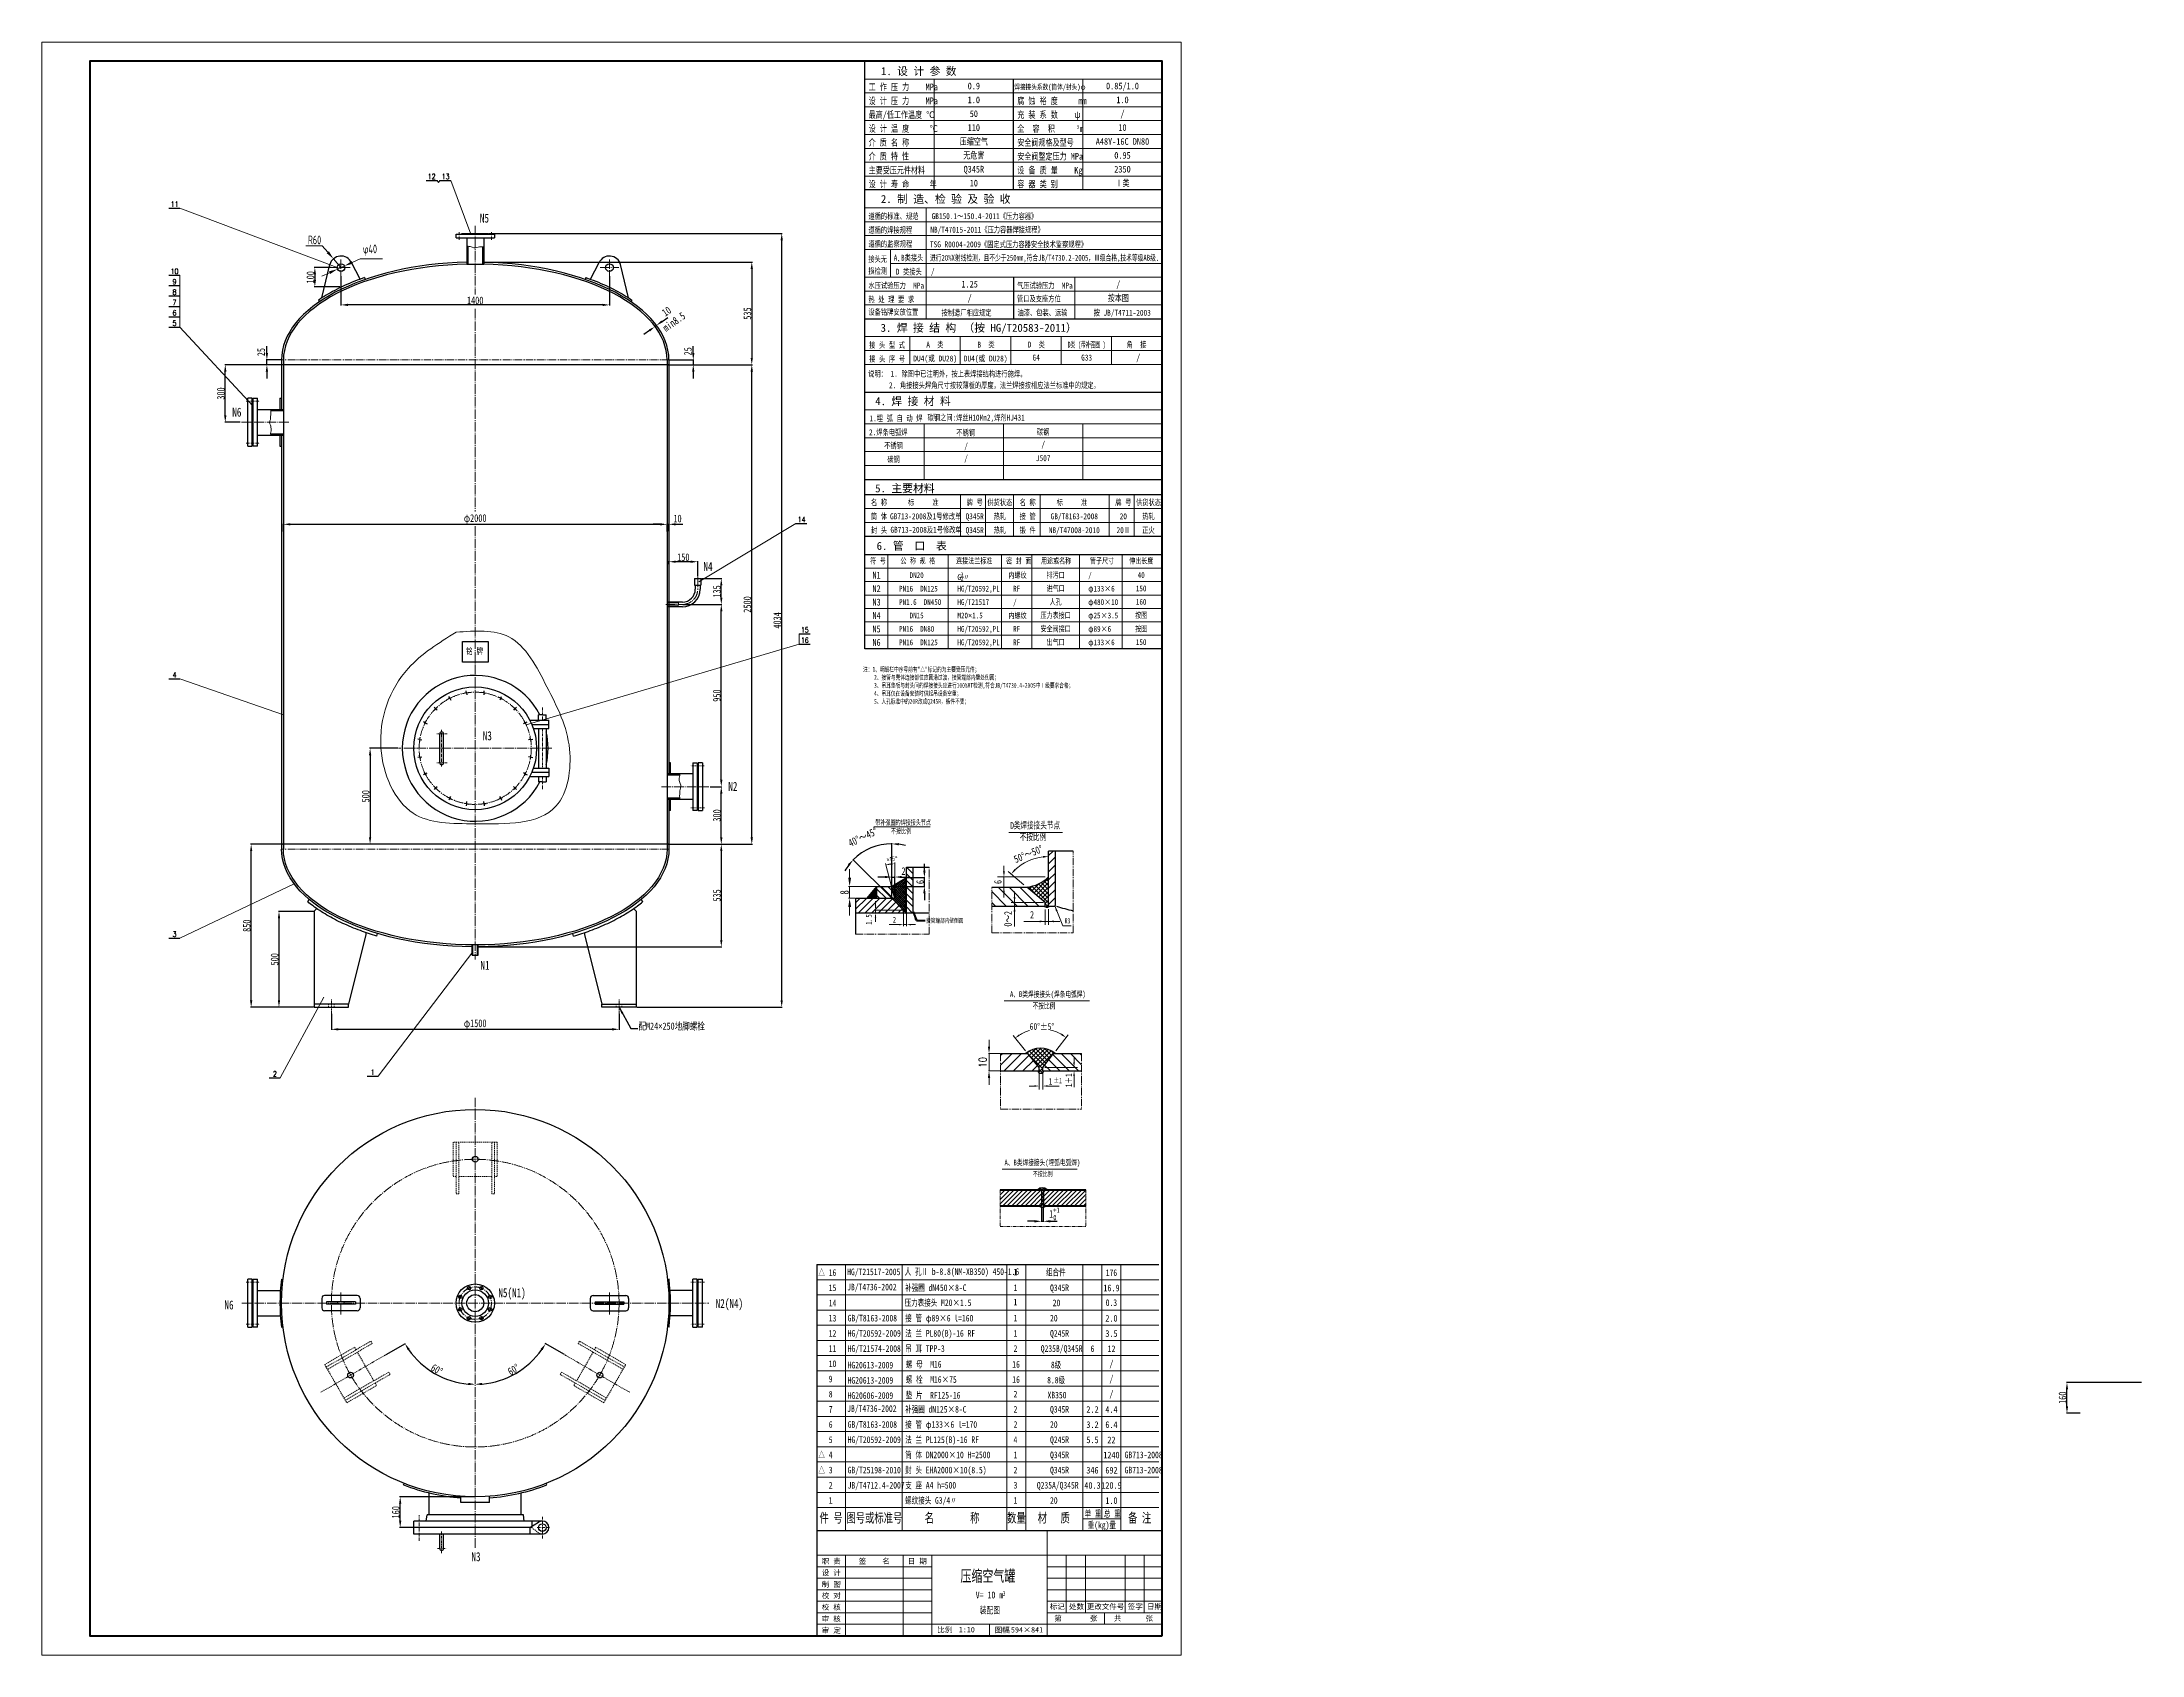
# Model space of a CAD drawing. Extents: x -6371 to 74603, y -1551 to 10836.
# Drawn here: x 32950 to 43899, y -1223 to 7187 of the extents above; entities that cross this region are included whole.
import ezdxf
from ezdxf.enums import TextEntityAlignment as Align

# ---------------------------------------------------------------- set-up
doc = ezdxf.new("R2010")
doc.units = 0
doc.header["$LTSCALE"] = 20
doc.header["$PDMODE"] = 1
for name, pattern in [('DIVIDE-L', [95, 80, -5, 0, -5, 0, -5]), ('DIVIDE-M', [39, 30, -3, 0, -3, 0, -3]), ('DIVIDE-S', [16, 10, -2, 0, -2, 0, -2]), ('JXX-L', [2.95, 1.9, -0.25, 0.15, -0.25, 0.15, -0.25]), ('JXX-S', [1.7, 0.9, -0.2, 0.1, -0.2, 0.1, -0.2]), ('XX-S', [0.5, 0.3, -0.2]), ('ZXX-L', [3.28, 2.5, -0.3, 0.18, -0.3]), ('ZXX-S', [1.27, 0.75, -0.2, 0.12, -0.2])]:
    doc.linetypes.add(name, pattern=pattern)
doc.layers.get('0').update_dxf_attribs({"color": 4, "linetype": 'CONTINUOUS'})
doc.layers.get('Defpoints').update_dxf_attribs({"linetype": 'CONTINUOUS'})
for name, color, linetype in [('5剖面线层', 2, 'CONTINUOUS'), ('CDR_DIM', 7, 'CONTINUOUS'), ('CDR_DWG4', 3, 'DIVIDE-M'), ('CDR_TEXT', 7, 'CONTINUOUS')]:
    doc.layers.add(name, color=color, linetype=linetype)
for name, color, linetype, lineweight in [('A 粗实线', 1, 'CONTINUOUS', 25), ('B 细实线', 7, 'CONTINUOUS', 15), ('C 文 字', 2, 'CONTINUOUS', 20), ('D 短中心线', 3, 'ZXX-S', 18), ('E 长中心线', 3, 'ZXX-L', 15), ('F 短虚线', 6, 'XX-S', 20), ('H 短双点线', 3, 'JXX-S', 18), ('I 长双点线', 3, 'JXX-L', 15), ('J 标注尺寸', 2, 'CONTINUOUS', 15)]:
    doc.layers.add(name, color=color, linetype=linetype, lineweight=lineweight)
doc.styles.add('HZ', font='NSimSun.ttf', dxfattribs={"width": 0.8})
doc.styles.add('HZTXT', font='SIMFANG.TTF', dxfattribs={"width": 0.75})
doc.styles.add('ROMANC', font='romanc', dxfattribs={"width": 0.7, "height": 6})
doc.styles.get("Standard").update_dxf_attribs({"font": 'isocp.shx', "width": 0.707, "bigfont": 'hztxt.shx'})
doc.styles.add('style2', font='SIMFANG.TTF', dxfattribs={"width": 0.7})
doc.styles.add('TH_GBDIM', font='romans.shx', dxfattribs={"width": 0.8, "bigfont": 'gbcbig.shx'})
doc.styles.add('标题中文', font='SIMFANG.TTF', dxfattribs={"width": 0.7})
doc.dimstyles.new('通用标注4.0', dxfattribs={"dimtxt": 40, "dimasz": 36, "dimexe": 3, "dimexo": 3, "dimgap": 3, "dimtad": 1, "dimdec": 0, "dimzin": 0, "dimdsep": 46, "dimtxsty": 'HZTXT', "dimcen": 3, "dimadec": 0, "dimazin": 0, "dimtfac": 0.375, "dimtdec": 0, "dimtmove": 2, "dimatfit": 3, "dimfxl": 0, "dimtzin": 0, "dimarcsym": 0})

msp = doc.modelspace()

# ---------------------------------------------------------------- texts
at = {"layer": 'A 粗实线', "color": 2, "style": 'HZTXT', "width": 0.75}
for s, height, p in [('设 计 压 力    MPa', 35, (37260.3, 6862.5)), ('工 作 压 力    MPa', 35, (37260.3, 6934.8)), ('焊接接头系数(筒体/封头)φ', 28, (38019.7, 6938.6)), ('腐 蚀 裕 度     mm', 35, (38035.3, 6862.5)), ('最高/低工作温度 ℃', 35, (37260.3, 6790.2)), ('充 装 系 数    ψ', 35, (38035.3, 6790.2)), ('介 质 名 称', 35, (37260.3, 6645.5)), ('设 计 温 度     ℃', 35, (37260.3, 6717.8)), ('全  容  积      m', 35, (38035.3, 6717.8)), ('安全阀规格及型号', 35, (38035.3, 6645.5)), ('介 质 特 性', 35, (37260.3, 6573.2)), ('安全阀整定压力 MPa', 35, (38035.3, 6573.2)), ('设 计 寿 命     年', 35, (37260.3, 6428.5)), ('主要受压元件材料', 35, (37260.3, 6500.8)), ('容 器 类 别', 35, (38035.3, 6428.5)), ('设 备 质 量    Kg', 35, (38035.3, 6500.8))]:
    msp.add_text(s, height=height, dxfattribs=at).set_placement(p)
for s, p in [('0.9', (37808.8, 6957.6)), ('1.0', (37808.8, 6885.2)), ('0.85/1.0', (38583.8, 6957.6)), ('1.0', (38583.8, 6885.2)), ('50', (37808.8, 6812.9)), ('/', (38583.8, 6812.9)), ('压缩空气', (37808.8, 6668.2)), ('110', (37808.8, 6740.6)), ('A48Y-16C DN80', (38583.8, 6668.2)), ('10', (38583.8, 6740.6)), ('无危害', (37808.8, 6595.9)), ('0.95', (38583.8, 6595.9)), ('Q345R', (37808.8, 6523.6)), ('10', (37808.8, 6451.2)), ('2350', (38583.8, 6523.6)), ('Ⅰ类', (38583.8, 6451.2)), ('1.25', (37786.8, 5924.2)), ('/', (38561.8, 5924.2)), ('/', (37786.8, 5851.9)), ('按本图', (38561.8, 5851.9)), ('/', (38665.8, 5541.9))]:
    msp.add_text(s, height=35, dxfattribs=at).set_placement(p, align=Align.MIDDLE_CENTER)
at = {"layer": 'C 文 字', "style": 'HZTXT'}
for s, height, p in [('1. 设 计 参 数', 41.33, (37324.7, 7014)), ('2. 制 造、检 验 及 验 收', 41.333, (37324.2, 6347.4)), ('3. 焊 接 结 构', 41.33, (37322.7, 5675.8)), ('（按 HG/T20583-2011）', 41.333, (37754.4, 5675.8)), ('4. 焊 接 材 料', 41.33, (37294.4, 5293.4)), ('5. 主要材料', 41.33, (37294.4, 4838.8)), ('6. 管  口  表', 41.33, (37302.1, 4538.8))]:
    msp.add_text(s, height=height, dxfattribs=at).set_placement(p)
at = {"layer": 'C 文 字'}
for s, height, style, width, p in [('3', 19.4, 'HZTXT', 0.75, (38345.1, 6734.8)), ('遵循的标准、规范', 31, 'HZTXT', 0.75, (37259.2, 6263.2)), ('GB150.1～150.4-2011《压力容器》 ', 31, 'HZTXT', 0.75, (37588.7, 6263.2)), ('遵循的焊接规程', 31, 'HZTXT', 0.75, (37259.2, 6190.8)), ('遵循的监察规程', 31, 'HZTXT', 0.75, (37259.2, 6118.5)), ('TSG R0004-2009《固定式压力容器安全技术监察规程》', 31, 'HZTXT', 0.75, (37580, 6116.2)), ('NB/T47015-2011《压力容器焊接规程》', 31, 'HZTXT', 0.75, (37582.1, 6192.8)), ('接头无', 31, 'HZTXT', 0.75, (37258.7, 6039.8)), ('A B类接头', 31, 'HZTXT', 0.75, (37390.9, 6046.2)), ('损检测', 31, 'HZTXT', 0.75, (37258.7, 5977.3)), ('水压试验压力  MPa', 31, 'HZTXT', 0.75, (37259, 5901.5)), ('D 类接头', 31, 'HZTXT', 0.75, (37401.6, 5973.8)), ('/', 31, 'HZTXT', 0.75, (37584.8, 5974.7)), ('气压试验压力  MPa', 31, 'HZTXT', 0.75, (38034, 5901.5)), ('热 处 理 要 求', 31, 'HZTXT', 0.75, (37259, 5829.2)), ('管口及支座方位', 31, 'HZTXT', 0.75, (38034.1, 5833.1)), ('设备铭牌安放位置', 31, 'HZTXT', 0.75, (37259, 5763.8)), ('按制造厂相应规定', 31, 'HZTXT', 0.75, (37640.5, 5759.7)), ('油漆、包装、运输', 31, 'HZTXT', 0.75, (38036.2, 5760.3)), ('按 JB/T4711-2003', 31, 'HZTXT', 0.75, (38433.4, 5759.7)), ('接 头 型 式', 31, 'HZTXT', 0.75, (37262.9, 5591.5)), ('说明： 1. 除图中已注明外，按上表焊接结构进行施焊。', 31, 'HZTXT', 0.75, (37257.9, 5441.3)), ('接 头 序 号', 31, 'HZTXT', 0.75, (37262.9, 5519.2)), ('2. 角接接头焊角尺寸按较薄板的厚度，法兰焊接按相应法兰标准中的规定。', 31, 'HZTXT', 0.75, (37366.5, 5381.4)), ('1.埋 弧 自 动 焊', 31, 'HZTXT', 0.75, (37264.6, 5209.2)), ('碳钢之间:焊丝H10Mn2,焊剂HJ431', 31, 'HZTXT', 0.75, (37567.4, 5213)), ('%%p1', 28.8, 'HZ', 0.6, (38225.3, 1757.8))]:
    msp.add_text(s, height=height, dxfattribs=dict(at, style=style, width=width)).set_placement(p)
for s, height, style, width, p in [('12', 27.1, 'ROMANC', 0.8, (34982.1, 6485.1)), ('13', 27.1, 'ROMANC', 0.8, (35054.5, 6485.1)), ('11', 27.1, 'ROMANC', 0.8, (33641.3, 6340.9)), ('10', 27.1, 'ROMANC', 0.8, (33641.3, 5991.1)), ('9', 27.1, 'ROMANC', 0.8, (33641.3, 5937)), ('8', 27.1, 'ROMANC', 0.8, (33641.3, 5882.9)), ('7', 27.1, 'ROMANC', 0.8, (33641.3, 5828.8)), ('6', 27.1, 'ROMANC', 0.8, (33641.3, 5774.7)), ('5', 27.1, 'ROMANC', 0.8, (33641.3, 5720.6)), ('14', 27.1, 'ROMANC', 0.8, (36910.1, 4696.7)), ('15', 27.1, 'ROMANC', 0.8, (36927.4, 4121.6)), ('16', 27.1, 'ROMANC', 0.8, (36927.4, 4067.5)), ('4', 27.1, 'ROMANC', 0.8, (33641.3, 3886.9)), ('3', 27.1, 'ROMANC', 0.8, (33641.3, 2534.9)), ('2', 27.1, 'ROMANC', 0.8, (34164.5, 1806.6)), ('1', 27.1, 'ROMANC', 0.8, (34674.8, 1815.8)), ('1', 34.6, 'HZTXT', 0.7, (38209.1, 1767.3)), ('16.9', 34.65, 'HZTXT', 0.75, (38526.3, 690.3)), ('2.0', 34.65, 'HZTXT', 0.75, (38526.3, 531.9)), ('3.5', 34.65, 'HZTXT', 0.75, (38526.3, 452.7)), ('6', 34.7, 'HZTXT', 0.75, (38427.3, 373.5)), ('12', 34.65, 'HZTXT', 0.75, (38526.3, 373.5)), ('/', 34.6, 'HZTXT', 0.75, (38526.3, 294.3)), ('/', 34.6, 'HZTXT', 0.75, (38526.3, 215.1)), ('/', 34.6, 'HZTXT', 0.75, (38526.3, 135.9)), ('2.2', 34.65, 'HZTXT', 0.75, (38427.3, 56.7)), ('4.4', 34.65, 'HZTXT', 0.75, (38526.3, 56.7)), ('3.2', 34.65, 'HZTXT', 0.75, (38427.3, -22.5)), ('5.5', 34.65, 'HZTXT', 0.75, (38427.3, -101.7)), ('6.4', 34.65, 'HZTXT', 0.75, (38526.3, -22.5)), ('22', 34.65, 'HZTXT', 0.75, (38526.3, -101.7)), ('1240', 34.65, 'HZTXT', 0.75, (38526.3, -180.9)), ('40.3', 34.65, 'HZTXT', 0.75, (38427.3, -339.3)), ('346', 34.65, 'HZTXT', 0.75, (38427.3, -260.1)), ('120.9', 34.65, 'HZTXT', 0.75, (38526.3, -339.3)), ('692', 34.65, 'HZTXT', 0.75, (38526.3, -260.1)), ('1.0', 34.65, 'HZTXT', 0.75, (38526.3, -418.5))]:
    msp.add_text(s, height=height, dxfattribs=dict(at, style=style, width=width)).set_placement(p, align=Align.MIDDLE)
at = {"layer": 'C 文 字', "style": 'HZTXT'}
for s, width, p, p2 in [('进行20%X射线检测，且不少于250mm,符合JB/T4730.2-2005，Ⅲ级合格,技术等级AB级.', 0.742806, (37580.1, 6046.2), (38775, 6046.2)), ('D类 (带补强圈 )', 0.614194, (38298.1, 5593.5), (38495.7, 5593.5)), ('DU4(或 DU28)', 0.888418, (37492.9, 5521.1), (37721.6, 5521.1)), ('DU4(或 DU28)', 0.888418, (37756, 5521.1), (37984.6, 5521.1))]:
    msp.add_text(s, height=31, dxfattribs=dict(at, width=width)).set_placement(p, p2, align=Align.FIT)
at = {"layer": 'C 文 字', "style": 'HZTXT', "width": 0.75}
for s, height, p in [('A  类', 31, (37605.7, 5593.5)), ('B  类', 31, (37872.3, 5593.5)), ('D  类', 31, (38134.4, 5593.5)), ('角  接', 31, (38656.9, 5593.5)), ('G4', 31, (38133.8, 5525.8)), ('G33', 31, (38396.8, 5525.8)), ('2.焊条电弧焊', 31, (37362.9, 5136.4)), ('不锈钢', 31, (37766.3, 5134.3)), ('碳钢', 31, (38170.1, 5138.3)), ('不锈钢', 31, (37389.9, 5067.2)), ('/', 31, (37768.4, 5064.9)), ('/', 31, (38170.4, 5073.8)), ('碳钢', 31, (37389.9, 4994.9)), ('/', 31, (37768.4, 5001.4)), ('J507', 31, (38170.4, 5001.4)), ('筒 体', 31, (37314.4, 4698.3)), ('名 称', 31, (37314.4, 4770.7)), ('GB713-2008及1号修改单', 31, (37557.5, 4698.3)), ('标     准', 31, (37545.2, 4770.7)), ('牌 号', 31, (37813.1, 4770.7)), ('Q345R', 31, (37813.1, 4698.3)), ('供货状态', 31, (37944.4, 4770.7)), ('热轧', 31, (37944.4, 4698.3)), ('接 管', 31, (38089.4, 4698.3)), ('名 称', 31, (38089.4, 4770.7)), ('GB/T8163-2008', 31, (38332.5, 4698.3)), ('标     准', 31, (38320.2, 4770.7)), ('牌 号', 31, (38588.1, 4770.7)), ('20', 31, (38588.1, 4698.3)), ('供货状态', 31, (38719.4, 4770.7)), ('热轧', 31, (38719.4, 4698.3)), ('封 头', 31, (37314.4, 4626)), ('GB713-2008及1号修改单', 31, (37559.8, 4628.2)), ('Q345R', 31, (37813.1, 4626)), ('热轧', 31, (37944.4, 4626)), ('锻 件', 31, (38089.4, 4626)), ('NB/T47008-2010', 31, (38332.5, 4626)), ('20Ⅱ', 31, (38588.1, 4626)), ('正火', 31, (38719.4, 4626)), ('铭 牌', 32.55, (35205.8, 3994.4))]:
    msp.add_text(s, height=height, dxfattribs=at).set_placement(p, align=Align.CENTER)
for s, p in [('排污口', (38235.3, 4407.6)), ('40', (38681.3, 4407.6)), ('进气口', (38235.3, 4337.6)), ('人孔', (38235.3, 4267.6)), ('150', (38681.3, 4337.6)), ('160', (38681.3, 4267.6)), ('压力表接口', (38235.3, 4197.6)), ('按图', (38681.3, 4197.6)), ('安全阀接口', (38235.3, 4127.6)), ('出气口', (38235.3, 4057.6)), ('按图', (38681.3, 4127.6)), ('150', (38681.3, 4057.6))]:
    msp.add_text(s, height=30, dxfattribs=at).set_placement(p, align=Align.MIDDLE_CENTER)
at = {"layer": 'C 文 字', "color": 2, "linetype": 'Continuous', "style": 'HZ', "width": 0.7}
msp.add_text('6', height=38.4, rotation=90, dxfattribs=at).set_placement((37953.4, 2796.6))
msp.add_text('2', height=38.4, dxfattribs=at).set_placement((38101.8, 2616.9))
at = {"layer": 'C 文 字', "style": 'HZTXT', "width": 0.7}
msp.add_text('1＋1', height=34.56, rotation=90, dxfattribs=at).set_placement((38320.3, 1736.9))
at = {"layer": 'C 文 字', "style": '标题中文', "oblique": 0.5}
msp.add_text('职 责', height=28, rotation=0.09587, dxfattribs=at).set_placement((37065.3, -733.8), align=Align.MIDDLE_CENTER)
for s, p in [('签    名', (37289.9, -732.8)), ('日 期', (37513.8, -733.4)), ('制 图', (37065.3, -853.8)), ('设 计', (37065.3, -793.8)), ('校 对', (37065.3, -912.8)), ('校 核', (37065.3, -972.8)), ('标记', (38243.7, -970.1)), ('处数', (38343.7, -970.1)), ('更改文件号', (38495.3, -970.1)), ('签字', (38650.2, -970.1)), ('日期', (38750.2, -970.1)), ('审 核', (37065.3, -1033.8)), ('审 定', (37065.3, -1093.8)), ('比例', (37657.1, -1091.2)), ('1:10', (37771.9, -1091.2)), ('图幅', (37957.1, -1092.1)), ('594×841', (38086, -1092.1)), ('第       张', (38340.8, -1031.1)), ('共      张', (38640.8, -1031.1))]:
    msp.add_text(s, height=28, rotation=0.09587, dxfattribs=at).set_placement(p, align=Align.MIDDLE)
at = {"layer": 'C 文 字', "attachment_point": 1, "style": 'HZTXT'}
for s, insert, char_height, width in [('N5', (35233.2, 6291.8), 46.8, 748.8), ('N6', (33942.4, 5280.2), 46.8, 748.8), (' 符 号', (37250.2, 4497.1), 30, 480), ('公 称 规 格', (37426.2, 4497.1), 30, 480), ('连接法兰标准', (37716.2, 4497.1), 30, 480), ('密 封 面', (37976.9, 4497.1), 30, 480), ('用途或名称', (38158.9, 4497.1), 30, 480), ('管子尺寸', (38414.2, 4497.1), 30, 480), ('伸出长度', (38618.9, 4497.1), 30, 480), ('N4', (36398.8, 4475.8), 46.8, 748.8), ('N1', (37280.5, 4424.4), 36, 576), ('   DN20', (37418.7, 4421.7), 30, 480), ('\\A1;G{\\H0.7x;\\S3/4;}〃', (37723.1, 4421.7), 30, 480), ('内螺纹', (37989.3, 4421.7), 30, 480), ('/', (38405, 4421.7), 30, 480), ('N2', (37280.5, 4354.4), 36, 576), ('N3', (37280.5, 4284.4), 36, 576), ('PN16  DN125', (37418.7, 4351.7), 30, 480), ('PN1.6  DN450', (37418.7, 4281.7), 30, 480), ('HG/T20592,PL', (37723.1, 4351.7), 30, 480), ('HG/T21517', (37723.1, 4281.7), 30, 480), ('/', (38013.5, 4281.7), 30, 480), ('RF', (38013.5, 4351.7), 30, 480), ('φ133×6', (38405, 4351.7), 30, 480), ('φ480×10', (38405, 4281.7), 30, 480), ('N4', (37280.5, 4214.4), 36, 576), ('   DN15', (37418.7, 4211.7), 30, 480), ('M20{\\fArial|b0|i0|c0|p32;×}1.5', (37723.1, 4211.7), 30, 480), ('内螺纹', (37989.3, 4211.7), 30, 480), ('φ25×3.5', (38405, 4211.7), 30, 480), ('N5', (37280.5, 4144.4), 36, 576), ('N6', (37280.5, 4074.4), 36, 576), ('PN16  DN80', (37418.7, 4141.7), 30, 480), ('PN16  DN125', (37418.7, 4071.7), 30, 480), ('HG/T20592,PL', (37723.1, 4141.7), 30, 480), ('HG/T20592,PL', (37723.1, 4071.7), 30, 480), ('RF', (38013.5, 4141.7), 30, 480), ('RF', (38013.5, 4071.7), 30, 480), ('φ89×6', (38405, 4141.7), 30, 480), ('φ133×6', (38405, 4071.7), 30, 480), ('N3', (35248.2, 3592.9), 46.8, 748.8), ('N2', (36528.3, 3328.9), 46.8, 748.8), ('N1', (35236.2, 2396), 46.8, 748.8), ('N5(N1)', (35329.5, 689), 46.8, 748.8), ('N6', (33901.6, 625.2), 46.8, 748.8), ('N2(N4)', (36462.7, 632.7), 46.8, 748.8), ('N3', (35189.3, -687.4), 46.8, 748.8)]:
    msp.add_mtext(s, dxfattribs=dict(at, insert=insert, char_height=char_height, width=width))
at = {"layer": 'J 标注尺寸', "width": 0.7}
for s, height, style, p in [('带补强圈的焊接接头节点', 26.88, 'style2', (37295.5, 3104.5)), ('不按比例', 26.88, 'style2', (37376.7, 3059.2)), ('D', 35.3, 'style2', (37998, 3084.4)), ('类焊接接头节点', 35.28, 'style2', (38016.6, 3085.4)), ('不按比例', 35.28, 'style2', (38047.8, 3024.8)), ('2', 30.7, 'style2', (37386, 2594.7)), ('A、B类焊接接头(焊条电弧焊)', 30.24, '标题中文', (37997.1, 2207.2)), ('不按比例', 30.24, '标题中文', (38115.1, 2146.6)), ('A、B类焊接接头(埋弧电弧焊)', 30.24, '标题中文', (37968.6, 1329.4)), ('△', 34.7, '标题中文', (36998.1, 753.3)), ('16', 34.65, '标题中文', (37052.4, 753.3)), ('HG/T21517-2005', 34.65, '标题中文', (37148.4, 757.2)), ('人 孔Ⅱ b-8.8(NM-XB350) 450-1.6', 34.65, '标题中文', (37448.3, 758.3)), ('1', 34.6, '标题中文', (38015.5, 756.4)), ('组合件', 34.65, '标题中文', (38185.1, 755.4)), ('15', 34.65, '标题中文', (37052.4, 674.1)), ('JB/T4736-2002', 34.65, '标题中文', (37148.4, 678)), ('补强圈 dN450×8-C', 34.65, '标题中文', (37450.8, 674.1)), ('1', 34.6, '标题中文', (38015.9, 674.1)), ('Q345R', 34.65, '标题中文', (38206.1, 674.1)), ('14', 34.65, '标题中文', (37052.4, 594.9)), ('13', 34.65, '标题中文', (37052.4, 515.7)), ('GB/T8163-2008', 34.65, '标题中文', (37150.9, 515.7)), ('压力表接头 M20×1.5', 34.65, '标题中文', (37448.3, 596.5)), ('接 管 φ89×6 l=160', 34.65, '标题中文', (37450.8, 515.7)), ('1', 34.6, '标题中文', (38015.5, 599.4)), ('1', 34.6, '标题中文', (38015.9, 515.7)), ('20', 34.65, '标题中文', (38206.1, 515.7)), ('20', 34.65, '标题中文', (38220.1, 595.5)), ('12', 34.65, '标题中文', (37052.4, 436.5)), ('HG/T20592-2009', 34.65, '标题中文', (37150.9, 436.5)), ('法 兰 PL80(B)-16 RF', 34.65, '标题中文', (37450.8, 436.5)), ('1', 34.6, '标题中文', (38015.9, 436.5)), ('Q245R', 34.65, '标题中文', (38206.1, 436.5)), ('11', 34.65, '标题中文', (37052.4, 357.3)), ('HG/T21574-2008', 34.65, '标题中文', (37150.9, 357.3)), ('吊 耳 TPP-3', 34.65, '标题中文', (37450.8, 357.3)), ('2', 34.6, '标题中文', (38015.9, 357.3)), ('Q235B/Q345R', 34.65, '标题中文', (38157.6, 357.3)), ('9', 34.7, '标题中文', (37052.4, 198.9)), ('10', 34.65, '标题中文', (37052.4, 278.1)), ('8', 34.7, '标题中文', (37052.4, 119.7)), ('2', 34.7, '标题中文', (38015.9, 119.7)), ('7', 34.7, '标题中文', (37052.4, 40.5)), ('JB/T4736-2002', 34.65, '标题中文', (37148.4, 44.4)), ('补强圈 dN125×8-C', 34.65, '标题中文', (37450.8, 40.5)), ('接 管 φ133×6 l=170', 34.65, '标题中文', (37450.8, -38.7)), ('2', 34.6, '标题中文', (38015.9, 40.5)), ('Q345R', 34.65, '标题中文', (38206.1, 40.5)), ('5', 34.7, '标题中文', (37052.4, -117.9)), ('6', 34.7, '标题中文', (37052.4, -38.7)), ('GB/T8163-2008', 34.65, '标题中文', (37150.9, -38.7)), ('HG/T20592-2009', 34.65, '标题中文', (37150.9, -117.9)), ('法 兰 PL125(B)-16 RF', 34.65, '标题中文', (37450.8, -117.9)), ('4', 34.7, '标题中文', (38015.9, -117.9)), ('2', 34.7, '标题中文', (38015.9, -38.7)), ('Q245R', 34.65, '标题中文', (38206.1, -117.9)), ('20', 34.65, '标题中文', (38206.1, -38.7)), ('△', 34.7, '标题中文', (36998.1, -197.1)), ('4', 34.7, '标题中文', (37052.4, -197.1)), ('筒 体 DN2000×10 H=2500', 34.65, '标题中文', (37450.8, -197.1)), ('1', 34.6, '标题中文', (38015.9, -197.1)), ('Q345R', 34.65, '标题中文', (38206.1, -197.1)), ('GB713-2008', 34.65, '标题中文', (38595, -197.1)), ('△', 34.7, '标题中文', (36998.1, -276.3)), ('3', 34.7, '标题中文', (37052.4, -276.3)), ('2', 34.7, '标题中文', (37052.4, -355.5)), ('GB/T25198-2010', 34.65, '标题中文', (37150.9, -276.3)), ('JB/T4712.4-2007', 34.65, '标题中文', (37150.9, -355.5)), ('封 头 EHA2000×10(8.5)', 34.65, '标题中文', (37450.8, -276.3)), ('支 座 A4 h=500', 34.65, '标题中文', (37450.8, -355.5)), ('3', 34.7, '标题中文', (38015.9, -355.5)), ('2', 34.6, '标题中文', (38015.9, -276.3)), ('Q235A/Q345R', 34.65, '标题中文', (38137.3, -355.5)), ('Q345R', 34.65, '标题中文', (38206.1, -276.3)), ('GB713-2008', 34.65, '标题中文', (38595, -276.3)), ('1', 34.7, '标题中文', (37052.4, -434.7)), ('螺纹接头 G3/4〃', 34.65, '标题中文', (37450.8, -434.7)), ('1', 34.7, '标题中文', (38015.9, -434.7)), ('20', 34.65, '标题中文', (38206.1, -434.7)), ('件 号', 49.48, '标题中文', (37004, -532.8)), ('图号或标准号', 49.48, '标题中文', (37144.7, -532.8)), ('名        称', 49.48, '标题中文', (37552.3, -532.8)), ('数量', 49.48, '标题中文', (37982, -532.8)), ('材   质', 49.48, '标题中文', (38141.4, -532.8)), ('单 重', 34.65, '标题中文', (38386.3, -503.5)), ('重(kg)量', 34.65, '标题中文', (38402.7, -562.9)), ('总 重', 34.65, '标题中文', (38487, -503.5)), ('备 注', 49.48, '标题中文', (38613.1, -532.8)), ('压缩空气罐', 59.98, '标题中文', (37738.7, -841)), ('V= 10 m', 35.99, '标题中文', (37818.2, -928.3)), ('装配图', 35.99, '标题中文', (37839.5, -1007.4)), ('3', 25.2, '标题中文', (37959.5, -915.3))]:
    msp.add_text(s, height=height, dxfattribs=dict(at, style=style)).set_placement(p)
at = {"layer": 'J 标注尺寸'}
msp.add_text('≥15°', height=21.5, rotation=7.5, dxfattribs=at).set_placement((37354.3, 2912.9))
at = {"layer": 'J 标注尺寸', "style": 'style2', "width": 0.7}
for s, height, p in [('5', 30.7, (37276.6, 2621.5)), ('0～2', 40.32, (38006.8, 2574.2)), ('1', 30.7, (37276.6, 2584.1)), ('.', 30.7, (37276.6, 2598.9))]:
    msp.add_text(s, height=height, rotation=90, dxfattribs=at).set_placement(p)
at = {"layer": 'J 标注尺寸', "width": 0.7}
for s, height, style, p in [('60%%D%%p5%%d', 34.56, 'HZTXT', (38163.7, 2055)), ('176', 34.65, '标题中文', (38526.2, 769.8)), ('0.3', 34.65, '标题中文', (38526.2, 613.8)), ('16', 34.65, '标题中文', (38029, 292.1)), ('16', 34.65, '标题中文', (38029, 212.9)), ('8.8级', 34.65, '标题中文', (38237.6, 211.2)), ('8级', 34.65, '标题中文', (38237.6, 290.4)), ('XB350', 34.65, '标题中文', (38242.4, 131.6))]:
    msp.add_text(s, height=height, dxfattribs=dict(at, style=style)).set_placement(p, align=Align.MIDDLE)
at = {"layer": 'J 标注尺寸', "style": '标题中文', "width": 0.7}
for s, height, p in [('不按比例', 26.12, (38116.8, 1285)), ('HG20613-2009', 34.65, (37150.7, 288.1)), ('HG20613-2009', 34.65, (37150.7, 208.9)), ('螺 母  M16', 34.65, (37453.8, 292.5)), ('螺 栓  M16×75', 34.65, (37453.8, 213.3)), ('HG20606-2009', 34.65, (37150.7, 129.7)), ('垫 片  RF125-16', 34.65, (37453.3, 131.1))]:
    msp.add_text(s, height=height, dxfattribs=at).set_placement(p, align=Align.MIDDLE_LEFT)
at = {"layer": 'J 标注尺寸', "char_height": 45, "attachment_point": 5}
for s, insert, rotation in [('R60', (34371.4, 6154.7), 359.59324), ('φ40', (34660.6, 6100.4), 1)]:
    msp.add_mtext(s, dxfattribs=dict(at, insert=insert, rotation=rotation))
at = {"layer": 'J 标注尺寸', "insert": (37231.3, 3928), "char_height": 25, "width": 1901.544, "attachment_point": 1, "style": '标题中文'}
msp.add_mtext('注：1、明细栏中序号前有"△"标记的为主要受压元件；\\P    2、接管与壳体连接部位应圆滑过渡，接管端部内壁处倒圆；\\P    3、吊耳垫板与封头间的焊接接头应进行100%MT检测,符合JB/T4730.4-2005中Ⅰ级要求合格；\\P    4、吊耳仅在设备安装时供起吊设备空重；\\P    5、人孔标准中的20R改成Q245R，锻件不变；\\P    ', dxfattribs=at)
at = {"layer": 'J 标注尺寸', "insert": (38093, 2953.2), "char_height": 38.4, "attachment_point": 5, "rotation": 22.5, "style": 'HZTXT'}
msp.add_mtext('50°～50°', dxfattribs=at)
at = {"layer": 'J 标注尺寸'}
for s, insert, char_height, attachment_point, style in [('接管端部内壁倒圆', (37560.3, 2617.5), 23.04, 1, 'HZTXT'), ('R3', (38297.2, 2604.4), 26.4, 5, 'style2'), ('配M24{\\fArial|b0|i0|c0|p32;×}250地脚螺栓', (36060.3, 2074.2), 37.5, 1, 'HZTXT')]:
    msp.add_mtext(s, dxfattribs=dict(at, insert=insert, char_height=char_height, attachment_point=attachment_point, style=style))

# ---------------------------------------------------------------- blocks, each defined once
blk = doc.blocks.new('*D234')
at = {"layer": 'Defpoints', "color": 0}
for p in [(34369, 2654), (34186, 2154), (34369, 2154)]:
    blk.add_point(p, dxfattribs=at)
at = {"layer": 'J 标注尺寸', "color": 0, "lineweight": -2}
for p, q in [((34366, 2654), (34183, 2654)), ((34186, 2618), (34186, 2190)), ((34366, 2154), (34183, 2154))]:
    blk.add_line(p, q, dxfattribs=at)
at = {"layer": 'J 标注尺寸', "color": 0}
for points in [[(34180, 2618), (34192, 2618), (34186, 2654)], [(34180, 2190), (34192, 2190), (34186, 2154)]]:
    blk.add_solid(points, dxfattribs=at)
at = {"layer": 'J 标注尺寸', "color": 0, "insert": (34163, 2404), "char_height": 40, "attachment_point": 5, "rotation": 90, "style": 'HZTXT'}
blk.add_mtext('500', dxfattribs=at)
blk = doc.blocks.new('*D235')
at = {"layer": 'Defpoints', "color": 0}
for p in [(34461, 6011), (34373, 5910), (34507, 5910)]:
    blk.add_point(p, dxfattribs=at)
at = {"layer": 'J 标注尺寸', "color": 0, "lineweight": -2}
for p, q in [((34458, 6011), (34370, 6011)), ((34373, 5975), (34373, 5946)), ((34504, 5910), (34370, 5910))]:
    blk.add_line(p, q, dxfattribs=at)
at = {"layer": 'J 标注尺寸', "color": 0}
for points in [[(34367, 5975), (34379, 5975), (34373, 6011)], [(34367, 5946), (34379, 5946), (34373, 5910)]]:
    blk.add_solid(points, dxfattribs=at)
at = {"layer": 'J 标注尺寸', "color": 0, "insert": (34350, 5960), "char_height": 40, "attachment_point": 5, "rotation": 90, "style": 'HZTXT'}
blk.add_mtext('100', dxfattribs=at)
blk = doc.blocks.new('*D237')
at = {"layer": 'C 文 字', "color": 0, "lineweight": -2}
for p, q in [((36219, 4465), (36219, 4480)), ((36333, 4477), (36255, 4477)), ((36369, 4400), (36369, 4480))]:
    blk.add_line(p, q, dxfattribs=at)
at = {"layer": 'C 文 字', "color": 0}
for points in [[(36255, 4483), (36255, 4471), (36219, 4477)], [(36333, 4483), (36333, 4471), (36369, 4477)]]:
    blk.add_solid(points, dxfattribs=at)
at = {"layer": 'Defpoints', "color": 0}
for p in [(36219, 4477), (36219, 4462), (36369, 4397)]:
    blk.add_point(p, dxfattribs=at)
at = {"layer": 'C 文 字', "color": 0, "insert": (36294, 4500), "char_height": 40, "attachment_point": 5, "style": 'HZTXT'}
blk.add_mtext('150', dxfattribs=at)
blk = doc.blocks.new('*D236')
at = {"layer": 'Defpoints', "color": 0}
for p in [(36385, 4389), (36492, 4389), (36289, 4254)]:
    blk.add_point(p, dxfattribs=at)
at = {"layer": 'J 标注尺寸', "color": 0, "lineweight": -2}
for p, q in [((36388, 4389), (36495, 4389)), ((36492, 4290), (36492, 4353)), ((36292, 4254), (36495, 4254))]:
    blk.add_line(p, q, dxfattribs=at)
at = {"layer": 'J 标注尺寸', "color": 0}
for points in [[(36486, 4353), (36498, 4353), (36492, 4389)], [(36486, 4290), (36498, 4290), (36492, 4254)]]:
    blk.add_solid(points, dxfattribs=at)
at = {"layer": 'J 标注尺寸', "color": 0, "insert": (36469, 4322), "char_height": 40, "attachment_point": 5, "rotation": 90, "style": 'HZTXT'}
blk.add_mtext('135', dxfattribs=at)
blk = doc.blocks.new('*D238')
at = {"layer": 'Defpoints', "color": 0}
for p in [(34209, 4631), (36209, 4672), (36209, 4631)]:
    blk.add_point(p, dxfattribs=at)
at = {"layer": 'J 标注尺寸', "color": 0, "lineweight": -2}
for p, q in [((34209, 4634), (34209, 4675)), ((34245, 4672), (36173, 4672)), ((36209, 4634), (36209, 4675))]:
    blk.add_line(p, q, dxfattribs=at)
at = {"layer": 'J 标注尺寸', "color": 0}
for points in [[(34245, 4678), (34245, 4666), (34209, 4672)], [(36173, 4678), (36173, 4666), (36209, 4672)]]:
    blk.add_solid(points, dxfattribs=at)
at = {"layer": 'J 标注尺寸', "color": 0, "insert": (35209, 4699), "char_height": 40, "attachment_point": 5, "style": 'HZTXT'}
blk.add_mtext('φ2000', dxfattribs=at)
blk = doc.blocks.new('*D239')
at = {"layer": 'Defpoints', "color": 0}
for p in [(36209, 4634), (36219, 4672), (36219, 4634)]:
    blk.add_point(p, dxfattribs=at)
at = {"layer": 'J 标注尺寸', "color": 0, "lineweight": -2}
for p, q in [((36173, 4672), (36137, 4672)), ((36209, 4637), (36209, 4675)), ((36209, 4672), (36219, 4672)), ((36219, 4637), (36219, 4675)), ((36255, 4672), (36291, 4672))]:
    blk.add_line(p, q, dxfattribs=at)
at = {"layer": 'J 标注尺寸', "color": 0}
for points in [[(36173, 4678), (36173, 4666), (36209, 4672)], [(36255, 4678), (36255, 4666), (36219, 4672)]]:
    blk.add_solid(points, dxfattribs=at)
at = {"layer": 'J 标注尺寸', "color": 0, "insert": (36264, 4702), "char_height": 40, "attachment_point": 5, "style": 'HZTXT'}
blk.add_mtext('10', dxfattribs=at)
blk = doc.blocks.new('*D240')
at = {"layer": 'Defpoints', "color": 0}
for p in [(34809, 3504), (34661, 3004), (34707, 3004)]:
    blk.add_point(p, dxfattribs=at)
at = {"layer": 'J 标注尺寸', "color": 0, "lineweight": -2}
for p, q in [((34806, 3504), (34658, 3504)), ((34661, 3468), (34661, 3040)), ((34704, 3004), (34658, 3004))]:
    blk.add_line(p, q, dxfattribs=at)
at = {"layer": 'J 标注尺寸', "color": 0}
for points in [[(34655, 3468), (34667, 3468), (34661, 3504)], [(34655, 3040), (34667, 3040), (34661, 3004)]]:
    blk.add_solid(points, dxfattribs=at)
at = {"layer": 'J 标注尺寸', "color": 0, "insert": (34638, 3254), "char_height": 40, "attachment_point": 5, "rotation": 90, "style": 'HZTXT'}
blk.add_mtext('500', dxfattribs=at)
blk = doc.blocks.new('*D241')
at = {"layer": 'Defpoints', "color": 0}
for p in [(36431, 3304), (36492, 3304), (36219, 3004)]:
    blk.add_point(p, dxfattribs=at)
at = {"layer": 'J 标注尺寸', "color": 0, "lineweight": -2}
for p, q in [((36434, 3304), (36495, 3304)), ((36492, 3040), (36492, 3268)), ((36222, 3004), (36495, 3004))]:
    blk.add_line(p, q, dxfattribs=at)
at = {"layer": 'J 标注尺寸', "color": 0}
for points in [[(36486, 3268), (36498, 3268), (36492, 3304)], [(36486, 3040), (36498, 3040), (36492, 3004)]]:
    blk.add_solid(points, dxfattribs=at)
at = {"layer": 'J 标注尺寸', "color": 0, "insert": (36469, 3154), "char_height": 40, "attachment_point": 5, "rotation": 90, "style": 'HZTXT'}
blk.add_mtext('300', dxfattribs=at)
blk = doc.blocks.new('*D242')
at = {"layer": 'Defpoints', "color": 0}
for p in [(36289, 4254), (36492, 4254), (36431, 3304)]:
    blk.add_point(p, dxfattribs=at)
at = {"layer": 'J 标注尺寸', "color": 0, "lineweight": -2}
for p, q in [((36292, 4254), (36495, 4254)), ((36492, 3340), (36492, 4218)), ((36434, 3304), (36495, 3304))]:
    blk.add_line(p, q, dxfattribs=at)
at = {"layer": 'J 标注尺寸', "color": 0}
for points in [[(36486, 4218), (36498, 4218), (36492, 4254)], [(36486, 3340), (36498, 3340), (36492, 3304)]]:
    blk.add_solid(points, dxfattribs=at)
at = {"layer": 'J 标注尺寸', "color": 0, "insert": (36469, 3779), "char_height": 40, "attachment_point": 5, "rotation": 90, "style": 'HZTXT'}
blk.add_mtext('950', dxfattribs=at)
blk = doc.blocks.new('*D243')
at = {"layer": 'Defpoints', "color": 0}
for p in [(33906, 5504), (34199, 5504), (33987, 5204)]:
    blk.add_point(p, dxfattribs=at)
at = {"layer": 'J 标注尺寸', "color": 0, "lineweight": -2}
for p, q in [((34196, 5504), (33903, 5504)), ((33906, 5240), (33906, 5468)), ((33984, 5204), (33903, 5204))]:
    blk.add_line(p, q, dxfattribs=at)
at = {"layer": 'J 标注尺寸', "color": 0}
for points in [[(33900, 5468), (33912, 5468), (33906, 5504)], [(33900, 5240), (33912, 5240), (33906, 5204)]]:
    blk.add_solid(points, dxfattribs=at)
at = {"layer": 'J 标注尺寸', "color": 0, "insert": (33883, 5354), "char_height": 40, "attachment_point": 5, "rotation": 90, "style": 'HZTXT'}
blk.add_mtext('300', dxfattribs=at)
blk = doc.blocks.new('*D244')
at = {"layer": 'Defpoints', "color": 0}
for p in [(34123, 5529), (34199, 5529), (34199, 5504)]:
    blk.add_point(p, dxfattribs=at)
at = {"layer": 'J 标注尺寸', "color": 0, "lineweight": -2}
for p, q in [((34123, 5565), (34123, 5601)), ((34196, 5529), (34120, 5529)), ((34196, 5504), (34120, 5504)), ((34123, 5504), (34123, 5529)), ((34123, 5468), (34123, 5432))]:
    blk.add_line(p, q, dxfattribs=at)
at = {"layer": 'J 标注尺寸', "color": 0}
for points in [[(34117, 5565), (34129, 5565), (34123, 5529)], [(34117, 5468), (34129, 5468), (34123, 5504)]]:
    blk.add_solid(points, dxfattribs=at)
at = {"layer": 'J 标注尺寸', "color": 0, "insert": (34093, 5570), "char_height": 40, "attachment_point": 5, "rotation": 90, "style": 'HZTXT'}
blk.add_mtext('25', dxfattribs=at)
blk = doc.blocks.new('*D245')
at = {"layer": 'Defpoints', "color": 0}
for p in [(34041, 3004), (34199, 3004), (34369, 2154)]:
    blk.add_point(p, dxfattribs=at)
at = {"layer": 'J 标注尺寸', "color": 0, "lineweight": -2}
for p, q in [((34196, 3004), (34038, 3004)), ((34041, 2190), (34041, 2968)), ((34366, 2154), (34038, 2154))]:
    blk.add_line(p, q, dxfattribs=at)
at = {"layer": 'J 标注尺寸', "color": 0}
for points in [[(34035, 2968), (34047, 2968), (34041, 3004)], [(34035, 2190), (34047, 2190), (34041, 2154)]]:
    blk.add_solid(points, dxfattribs=at)
at = {"layer": 'J 标注尺寸', "color": 0, "insert": (34018, 2579), "char_height": 40, "attachment_point": 5, "rotation": 90, "style": 'HZTXT'}
blk.add_mtext('850', dxfattribs=at)
blk = doc.blocks.new('*D246')
at = {"layer": 'Defpoints', "color": 0}
for p in [(34459, 2122), (35959, 2122), (35959, 2039)]:
    blk.add_point(p, dxfattribs=at)
at = {"layer": 'J 标注尺寸', "color": 0, "lineweight": -2}
for p, q in [((34459, 2119), (34459, 2036)), ((35959, 2119), (35959, 2036)), ((34495, 2039), (35923, 2039))]:
    blk.add_line(p, q, dxfattribs=at)
at = {"layer": 'J 标注尺寸', "color": 0}
for points in [[(34495, 2045), (34495, 2033), (34459, 2039)], [(35923, 2045), (35923, 2033), (35959, 2039)]]:
    blk.add_solid(points, dxfattribs=at)
at = {"layer": 'J 标注尺寸', "color": 0, "insert": (35209, 2065), "char_height": 40, "attachment_point": 5, "style": 'HZTXT'}
blk.add_mtext('φ1500', dxfattribs=at)
blk = doc.blocks.new('*D247')
at = {"layer": 'Defpoints', "color": 0}
for p in [(36219, 5504), (36651, 5504), (36219, 3004)]:
    blk.add_point(p, dxfattribs=at)
at = {"layer": 'J 标注尺寸', "color": 0, "lineweight": -2}
for p, q in [((36222, 5504), (36654, 5504)), ((36651, 3040), (36651, 5468)), ((36222, 3004), (36654, 3004))]:
    blk.add_line(p, q, dxfattribs=at)
at = {"layer": 'J 标注尺寸', "color": 0}
for points in [[(36645, 5468), (36657, 5468), (36651, 5504)], [(36645, 3040), (36657, 3040), (36651, 3004)]]:
    blk.add_solid(points, dxfattribs=at)
at = {"layer": 'J 标注尺寸', "color": 0, "insert": (36628, 4254), "char_height": 40, "attachment_point": 5, "rotation": 90, "style": 'HZTXT'}
blk.add_mtext('2500', dxfattribs=at)
blk = doc.blocks.new('*D248')
at = {"layer": 'Defpoints', "color": 0}
for p in [(36219, 3004), (35225, 2469), (36492, 2469)]:
    blk.add_point(p, dxfattribs=at)
at = {"layer": 'J 标注尺寸', "color": 0, "lineweight": -2}
for p, q in [((36222, 3004), (36495, 3004)), ((36492, 2968), (36492, 2505)), ((35228, 2469), (36495, 2469))]:
    blk.add_line(p, q, dxfattribs=at)
at = {"layer": 'J 标注尺寸', "color": 0}
for points in [[(36486, 2968), (36498, 2968), (36492, 3004)], [(36486, 2505), (36498, 2505), (36492, 2469)]]:
    blk.add_solid(points, dxfattribs=at)
at = {"layer": 'J 标注尺寸', "color": 0, "insert": (36469, 2737), "char_height": 40, "attachment_point": 5, "rotation": 90, "style": 'HZTXT'}
blk.add_mtext('535', dxfattribs=at)
blk = doc.blocks.new('*D249')
at = {"layer": 'Defpoints', "color": 0}
for p in [(35278, 6189), (36807, 6189), (36049, 2154)]:
    blk.add_point(p, dxfattribs=at)
at = {"layer": 'J 标注尺寸', "color": 0, "lineweight": -2}
for p, q in [((35281, 6189), (36810, 6189)), ((36807, 2190), (36807, 6153)), ((36052, 2154), (36810, 2154))]:
    blk.add_line(p, q, dxfattribs=at)
at = {"layer": 'J 标注尺寸', "color": 0}
for points in [[(36801, 6153), (36813, 6153), (36807, 6189)], [(36801, 2190), (36813, 2190), (36807, 2154)]]:
    blk.add_solid(points, dxfattribs=at)
at = {"layer": 'J 标注尺寸', "color": 0, "insert": (36784, 4171), "char_height": 40, "attachment_point": 5, "rotation": 90, "style": 'HZTXT'}
blk.add_mtext('4034', dxfattribs=at)
blk = doc.blocks.new('*D250')
at = {"layer": 'Defpoints', "color": 0}
for p in [(35254, 6039), (36219, 5504), (36651, 5504)]:
    blk.add_point(p, dxfattribs=at)
at = {"layer": 'J 标注尺寸', "color": 0, "lineweight": -2}
for p, q in [((35257, 6039), (36654, 6039)), ((36651, 6003), (36651, 5540)), ((36222, 5504), (36654, 5504))]:
    blk.add_line(p, q, dxfattribs=at)
at = {"layer": 'J 标注尺寸', "color": 0}
for points in [[(36645, 6003), (36657, 6003), (36651, 6039)], [(36645, 5540), (36657, 5540), (36651, 5504)]]:
    blk.add_solid(points, dxfattribs=at)
at = {"layer": 'J 标注尺寸', "color": 0, "insert": (36628, 5771), "char_height": 40, "attachment_point": 5, "rotation": 90, "style": 'HZTXT'}
blk.add_mtext('535', dxfattribs=at)
blk = doc.blocks.new('*D251')
at = {"layer": 'Defpoints', "color": 0}
for p in [(34509, 5968), (35909, 5968), (34509, 5816)]:
    blk.add_point(p, dxfattribs=at)
at = {"layer": 'J 标注尺寸', "color": 0, "lineweight": -2}
for p, q in [((34509, 5965), (34509, 5813)), ((35909, 5965), (35909, 5813)), ((35873, 5816), (34545, 5816))]:
    blk.add_line(p, q, dxfattribs=at)
at = {"layer": 'J 标注尺寸', "color": 0}
for points in [[(34545, 5822), (34545, 5810), (34509, 5816)], [(35873, 5822), (35873, 5810), (35909, 5816)]]:
    blk.add_solid(points, dxfattribs=at)
at = {"layer": 'J 标注尺寸', "color": 0, "insert": (35209, 5839), "char_height": 40, "attachment_point": 5, "style": 'HZTXT'}
blk.add_mtext('1400', dxfattribs=at)
blk = doc.blocks.new('*D295')
at = {"layer": 'Defpoints', "color": 0}
for p in [(36219, 5529), (36219, 5504), (36346, 5504), (43508, 198), (43899, 198), (43579, 38)]:
    blk.add_point(p, dxfattribs=at)
at = {"layer": 'J 标注尺寸', "color": 0, "lineweight": -2}
for p, q in [((36346, 5565), (36346, 5601)), ((36222, 5529), (36349, 5529)), ((36222, 5504), (36349, 5504)), ((36346, 5529), (36346, 5504)), ((36346, 5468), (36346, 5432)), ((43896, 198), (43505, 198)), ((43508, 74), (43508, 162)), ((43576, 38), (43505, 38))]:
    blk.add_line(p, q, dxfattribs=at)
at = {"layer": 'J 标注尺寸', "color": 0}
for points in [[(36340, 5565), (36352, 5565), (36346, 5529)], [(36340, 5468), (36352, 5468), (36346, 5504)], [(43502, 162), (43514, 162), (43508, 198)], [(43502, 74), (43514, 74), (43508, 38)]]:
    blk.add_solid(points, dxfattribs=at)
at = {"layer": 'J 标注尺寸', "color": 0, "char_height": 40, "attachment_point": 5, "rotation": 90, "style": 'HZTXT'}
for s, insert in [('25', (36318, 5574)), ('160', (43485, 118))]:
    blk.add_mtext(s, dxfattribs=dict(at, insert=insert))
blk = doc.blocks.new('*D296')
at = {"layer": 'Defpoints', "color": 0}
for p in [(36152, 5696), (36154, 5709), (36160, 5702)]:
    blk.add_point(p, dxfattribs=at)
at = {"layer": 'J 标注尺寸', "color": 0, "lineweight": -2}
for p, q in [((36150, 5698), (36145, 5706)), ((36147, 5703), (36154, 5709)), ((36158, 5704), (36153, 5711)), ((36184, 5730), (36213, 5751)), ((36117, 5683), (36088, 5662))]:
    blk.add_line(p, q, dxfattribs=at)
at = {"layer": 'J 标注尺寸', "color": 0}
for points in [[(36114, 5687), (36121, 5678), (36147, 5703)], [(36180, 5735), (36187, 5725), (36154, 5709)]]:
    blk.add_solid(points, dxfattribs=at)
at = {"layer": 'J 标注尺寸', "color": 0, "insert": (36226, 5755), "char_height": 40, "attachment_point": 5, "rotation": 35.4207, "style": 'HZTXT'}
blk.add_mtext('10\\Pmin8.5', dxfattribs=at)
blk = doc.blocks.new('*D297')
at = {"layer": 'Defpoints', "color": 0}
for p in [(35209, 1682), (34741, 341), (34937, 287), (34404, 146), (35209, -666)]:
    blk.add_point(p, dxfattribs=at)
at = {"layer": 'J 标注尺寸', "color": 0, "lineweight": -2}
blk.add_line((34744, 343), (34845, 401), dxfattribs=at)
blk.add_arc((35209, 611), 423, 214.8767, 265.1233, dxfattribs=at)
at = {"layer": 'J 标注尺寸', "color": 0}
for points in [[(34857, 366), (34867, 373), (34843, 400)], [(35173, 196), (35173, 184), (35209, 188)]]:
    blk.add_solid(points, dxfattribs=at)
at = {"layer": 'J 标注尺寸', "color": 0, "insert": (35009, 265), "char_height": 40, "attachment_point": 5, "rotation": 330, "style": 'HZTXT'}
blk.add_mtext('60°', dxfattribs=at)
blk = doc.blocks.new('*D298')
at = {"layer": 'Defpoints', "color": 0}
for p in [(35209, 1682), (35677, 341), (35354, 214), (36015, 146), (35209, -666)]:
    blk.add_point(p, dxfattribs=at)
at = {"layer": 'J 标注尺寸', "color": 0, "lineweight": -2}
blk.add_line((35674, 343), (35573, 401), dxfattribs=at)
blk.add_arc((35209, 611), 423, 274.8767, 325.1233, dxfattribs=at)
at = {"layer": 'J 标注尺寸', "color": 0}
for points in [[(35551, 373), (35561, 366), (35576, 400)], [(35245, 184), (35245, 196), (35209, 188)]]:
    blk.add_solid(points, dxfattribs=at)
at = {"layer": 'J 标注尺寸', "color": 0, "insert": (35409, 265), "char_height": 40, "attachment_point": 5, "rotation": 30, "style": 'HZTXT'}
blk.add_mtext('60°', dxfattribs=at)
blk = doc.blocks.new('*D300')
at = {"layer": 'Defpoints', "color": 0}
for p in [(38161, 1119), (38171, 1119), (38171, 1038)]:
    blk.add_point(p, dxfattribs=at)
at = {"layer": 'J 标注尺寸', "color": 0, "lineweight": -2}
for p, q in [((38161, 1116), (38161, 1035)), ((38171, 1116), (38171, 1035)), ((38125, 1038), (38089, 1038)), ((38161, 1038), (38171, 1038)), ((38207, 1038), (38243, 1038))]:
    blk.add_line(p, q, dxfattribs=at)
at = {"layer": 'J 标注尺寸', "color": 0}
for points in [[(38125, 1044), (38125, 1032), (38161, 1038)], [(38207, 1044), (38207, 1032), (38171, 1038)]]:
    blk.add_solid(points, dxfattribs=at)
at = {"layer": 'J 标注尺寸', "color": 0, "insert": (38229, 1077), "char_height": 40, "attachment_point": 5, "style": 'HZTXT'}
blk.add_mtext('\\A1;1{\\H0.7x;\\S+1^ 0;}', dxfattribs=at)
blk = doc.blocks.new('*D299')
at = {"layer": 'C 文 字', "color": 0}
for p, q in [((37888, 1949), (37888, 1985)), ((37945, 1913), (37885, 1913)), ((37888, 1913), (37888, 1822)), ((37945, 1822), (37885, 1822)), ((37888, 1786), (37888, 1750))]:
    blk.add_line(p, q, dxfattribs=at)
for points in [[(37882, 1949), (37894, 1949), (37888, 1913)], [(37882, 1786), (37894, 1786), (37888, 1822)]]:
    blk.add_solid(points, dxfattribs=at)
at = {"layer": 'Defpoints', "color": 0}
for p in [(37948, 1913), (37888, 1822), (37948, 1822)]:
    blk.add_point(p, dxfattribs=at)
at = {"layer": 'C 文 字', "color": 0, "insert": (37855, 1867), "char_height": 40, "attachment_point": 5, "rotation": 90, "style": 'TH_GBDIM'}
blk.add_mtext('10', dxfattribs=at)
blk = doc.blocks.new('*X267')
at = {"color": 0}
for p, q in [((1016.3, 857.9), (1023.3, 864.9)), ((1016.3, 863.6), (1017.6, 864.9)), ((1018.4, 854.3), (1028.9, 864.9)), ((1024, 854.3), (1033.5, 863.8)), ((1029.7, 854.3), (1036.1, 860.7)), ((1035.3, 854.3), (1038.6, 857.6))]:
    blk.add_line(p, q, dxfattribs=at)
blk = doc.blocks.new('*X269')
at = {"color": 0}
for p, q in [((-6555, -1953), (-6543, -1940)), ((-6550, -1953), (-6555, -1948)), ((-6458, -2045), (-6541, -1962)), ((-6540, -1964), (-6500, -1924)), ((-6450, -2026), (-6539, -1938)), ((-6528, -1978), (-6470, -1921)), ((-6439, -2011), (-6520, -1930)), ((-6516, -1993), (-6446, -1924)), ((-6504, -2007), (-6426, -1929)), ((-6427, -1997), (-6500, -1924)), ((-6492, -2022), (-6407, -1937)), ((-6480, -2036), (-6391, -1947)), ((-6415, -1982), (-6476, -1921)), ((-6404, -1967), (-6447, -1923)), ((-6391, -1953), (-6406, -1938)), ((-6479, -2063), (-6458, -2042)), ((-6460, -2069), (-6479, -2050))]:
    blk.add_line(p, q, dxfattribs=at)
blk = doc.blocks.new('*X268')
at = {"color": 0}
for p, q in [((1057.7, 854.3), (1047.8, 864.2)), ((1063.4, 854.3), (1052.8, 864.9)), ((1065, 858.3), (1058.4, 864.9)), ((1065, 864), (1064.1, 864.9)), ((1046.4, 854.3), (1042.8, 857.9)), ((1052, 854.3), (1045.3, 861.1))]:
    blk.add_line(p, q, dxfattribs=at)
blk = doc.blocks.new('*D301')
at = {"layer": 'Defpoints', "color": 0}
for p in [(34818, -399), (35209, -399), (34889, -559)]:
    blk.add_point(p, dxfattribs=at)
at = {"layer": 'J 标注尺寸', "color": 0, "lineweight": -2}
for p, q in [((35206, -399), (34815, -399)), ((34818, -523), (34818, -435)), ((34886, -559), (34815, -559))]:
    blk.add_line(p, q, dxfattribs=at)
at = {"layer": 'J 标注尺寸', "color": 0}
for points in [[(34812, -435), (34824, -435), (34818, -399)], [(34812, -523), (34824, -523), (34818, -559)]]:
    blk.add_solid(points, dxfattribs=at)
at = {"layer": 'J 标注尺寸', "color": 0, "insert": (34795, -479), "char_height": 40, "attachment_point": 5, "rotation": 90, "style": 'HZTXT'}
blk.add_mtext('160', dxfattribs=at)
blk = doc.blocks.new('*D306')
at = {"layer": 'Defpoints', "color": 0}
for p in [(37302, 2784), (37161, 2722), (37193, 2722)]:
    blk.add_point(p, dxfattribs=at)
at = {"layer": 'J 标注尺寸', "color": 0}
for p, q in [((37161, 2829), (37161, 2874)), ((37297, 2784), (37156, 2784)), ((37161, 2784), (37161, 2722)), ((37188, 2722), (37156, 2722)), ((37161, 2677), (37161, 2632))]:
    blk.add_line(p, q, dxfattribs=at)
for points in [[(37154, 2829), (37169, 2829), (37161, 2784)], [(37154, 2677), (37169, 2677), (37161, 2722)]]:
    blk.add_solid(points, dxfattribs=at)
at = {"layer": 'J 标注尺寸', "color": 0, "insert": (37134, 2753), "char_height": 45, "attachment_point": 5, "rotation": 90, "style": 'HZTXT'}
blk.add_mtext('8', dxfattribs=at)
blk = doc.blocks.new('*D307')
at = {"layer": 'Defpoints', "color": 0}
for p in [(37396, 2833), (37381, 2722), (37396, 2722)]:
    blk.add_point(p, dxfattribs=at)
at = {"layer": 'J 标注尺寸', "color": 0, "lineweight": -2}
for p, q in [((37345, 2833), (37309, 2833)), ((37381, 2725), (37381, 2836)), ((37381, 2833), (37396, 2833)), ((37396, 2725), (37396, 2836)), ((37432, 2833), (37468, 2833))]:
    blk.add_line(p, q, dxfattribs=at)
at = {"layer": 'J 标注尺寸', "color": 0}
for points in [[(37345, 2839), (37345, 2827), (37381, 2833)], [(37432, 2839), (37432, 2827), (37396, 2833)]]:
    blk.add_solid(points, dxfattribs=at)
at = {"layer": 'J 标注尺寸', "color": 0, "insert": (37442, 2864), "char_height": 40, "attachment_point": 5, "style": 'HZTXT'}
blk.add_mtext('2', dxfattribs=at)
blk = doc.blocks.new('*D308')
at = {"layer": 'Defpoints', "color": 0}
for p in [(37308, 2996), (37381, 2797), (37381, 2722), (37381, 2722), (37443, 2661)]:
    blk.add_point(p, dxfattribs=at)
at = {"layer": 'J 标注尺寸', "color": 0, "lineweight": -2}
for p, q in [((37381, 2800), (37381, 3009)), ((37379, 2724), (37178, 2925))]:
    blk.add_line(p, q, dxfattribs=at)
for start, end in [(90, 135), (75.4539, 82.727), (142.273, 149.5461)]:
    blk.add_arc((37381, 2722), 284, start, end, dxfattribs=at)
at = {"layer": 'J 标注尺寸', "color": 0}
for points in [[(37417, 2998), (37417, 3010), (37381, 3006)], [(37152, 2900), (37161, 2892), (37180, 2923)]]:
    blk.add_solid(points, dxfattribs=at)
at = {"layer": 'J 标注尺寸', "color": 0, "insert": (37230, 3041), "char_height": 40, "attachment_point": 5, "rotation": 25.2769, "style": 'HZTXT'}
blk.add_mtext('40°～45°', dxfattribs=at)
blk = doc.blocks.new('*D309')
at = {"layer": 'Defpoints', "color": 0}
for p in [(37349, 2784), (37458, 2830), (37551, 2830)]:
    blk.add_point(p, dxfattribs=at)
at = {"layer": 'J 标注尺寸', "color": 0, "lineweight": -2}
for p, q in [((37551, 2866), (37551, 2902)), ((37352, 2784), (37554, 2784)), ((37461, 2830), (37554, 2830)), ((37551, 2784), (37551, 2830)), ((37551, 2748), (37551, 2712))]:
    blk.add_line(p, q, dxfattribs=at)
at = {"layer": 'J 标注尺寸', "color": 0}
for points in [[(37545, 2866), (37557, 2866), (37551, 2830)], [(37545, 2748), (37557, 2748), (37551, 2784)]]:
    blk.add_solid(points, dxfattribs=at)
at = {"layer": 'J 标注尺寸', "color": 0, "insert": (37529, 2807), "char_height": 40, "attachment_point": 5, "rotation": 90, "style": 'HZTXT'}
blk.add_mtext('6', dxfattribs=at)

# ---------------------------------------------------------------- dimensions: what is measured, and where the dimension line sits
at = {"layer": 'C 文 字'}
dim = msp.add_linear_dim(base=(36219.1, 4477.4), p1=(36369.1, 4396.8), p2=(36219.1, 4461.9), dimstyle='通用标注4.0', dxfattribs=at)
dim.commit()
dim.dimension.update_dxf_attribs({"geometry": '*D237', "text_midpoint": (36294.1, 4500.4)})
dim = msp.add_linear_dim(base=(37888.2, 1821.7), p1=(37948.4, 1913.2), p2=(37948.4, 1821.7), angle=90, text='10', dimstyle='通用标注4.0', override={"dimgap": 13, "dimtad": 1, "dimjust": 0, "dimdec": 0, "dimlfac": 1, "dimtxsty": 'TH_GBDIM', "dimse1": 0, "dimse2": 0, "dimsd1": 0, "dimsd2": 0, "dimlwd": 65535, "dimlwe": 65535}, dxfattribs=at)
dim.commit()
dim.dimension.update_dxf_attribs({"geometry": '*D299', "text_midpoint": (37855.2, 1867.4)})
at = {"layer": 'J 标注尺寸'}
for base, p1, p2, picture, middle in [((36807.1, 6188.6), (36049.1, 2154.3), (35278.1, 6188.6), '*D249', (36784.1, 4171.5)), ((36651.2528, 5504.139), (35253.644, 6038.6437), (36219.144, 5504.139), '*D250', (36628.2528, 5771.3914)), ((33906.1, 5504.1), (33987.4, 5204.1), (34199.1, 5504.1), '*D243', (33883.1, 5354.1)), ((36651.3, 5504.1), (36219.1, 3004.1), (36219.1, 5504.1), '*D247', (36628.3, 4254.1)), ((36492.5, 4389.1), (36289.1, 4254.1), (36385.1, 4389.1), '*D236', (36469.5, 4321.6)), ((36492.5, 4254.1), (36430.9, 3304.1), (36289.1, 4254.1), '*D242', (36469.5, 3779.1)), ((34661.5, 3004.1), (34809.2, 3504.1), (34706.9, 3004.1), '*D240', (34638.5, 3254.1)), ((36492.5, 3304.1), (36219.1, 3004.1), (36430.9, 3304.1), '*D241', (36469.5, 3154.1)), ((34041.4, 3004.1), (34369.1, 2154.3), (34199.1, 3004.1), '*D245', (34018.4, 2579.2)), ((36492.5, 2469.2), (36219.1, 3004.1), (35225.1, 2469.2), '*D248', (36469.5, 2736.7)), ((34817.7, -398.7), (34889.1, -558.7), (35209.1, -398.7), '*D301', (34794.7, -478.7))]:
    dim = msp.add_linear_dim(base=base, p1=p1, p2=p2, angle=90, dimstyle='通用标注4.0', dxfattribs=at)
    dim.commit()
    dim.dimension.update_dxf_attribs({"geometry": picture, "text_midpoint": middle})
for base, p1, p2, text, picture, middle in [((34373.2, 5910.1), (34460.6, 6010.8), (34507.2, 5910.1), '100', '*D235', (34350.2, 5960.5)), ((34186.1, 2154.3), (34369.1, 2654.3), (34369.1, 2154.3), '500', '*D234', (34163.1, 2404.3))]:
    dim = msp.add_linear_dim(base=base, p1=p1, p2=p2, angle=90, text=text, dimstyle='通用标注4.0', dxfattribs=at)
    dim.commit()
    dim.dimension.update_dxf_attribs({"geometry": picture, "text_midpoint": middle})
dim = msp.add_linear_dim(base=(34509.1, 5815.7), p1=(35909.1, 5968.4), p2=(34509.1, 5968.4), dimstyle='通用标注4.0', dxfattribs=at)
dim.commit()
dim.dimension.update_dxf_attribs({"geometry": '*D251', "text_midpoint": (35209.1, 5838.7)})
for base, p1, p2, angle, text, picture, middle, dimtype in [((36154.4, 5709), (36151.9, 5695.9), (36159.7, 5701.5), 35.42065, '<>\\Pmin8.5', '*D296', (36225.7, 5754.6), 161), ((37550.9, 2829.8), (37349.2, 2783.7), (37457.9, 2829.8), 90, '6', '*D309', (37529, 2806.8), 160)]:
    dim = msp.add_linear_dim(base=base, p1=p1, p2=p2, angle=angle, text=text, dimstyle='通用标注4.0', dxfattribs=at)
    dim.commit()
    dim.dimension.update_dxf_attribs({"geometry": picture, "text_midpoint": middle, "dimtype": dimtype})
for base, p1, p2, picture, middle in [((34123.2, 5529.1), (34199.1, 5504.1), (34199.1, 5529.1), '*D244', (34093.2, 5570.1)), ((36346.2, 5504.1), (36219.1, 5529.1), (36219.1, 5504.1), '*D295', (36317.7, 5573.6))]:
    dim = msp.add_linear_dim(base=base, p1=p1, p2=p2, angle=90, dimstyle='通用标注4.0', dxfattribs=at)
    dim.commit()
    dim.dimension.update_dxf_attribs({"geometry": picture, "text_midpoint": middle, "dimtype": 160})
for base, p1, p2, picture, middle in [((36209.1, 4672.5), (34209.1, 4630.5), (36209.1, 4630.5), '*D238', (35209.1, 4698.5)), ((35959.1, 2038.6), (34459.1, 2122), (35959.1, 2122), '*D246', (35209.1, 2064.6))]:
    dim = msp.add_linear_dim(base=base, p1=p1, p2=p2, text='φ<>', dimstyle='通用标注4.0', dxfattribs=at)
    dim.commit()
    dim.dimension.update_dxf_attribs({"geometry": picture, "text_midpoint": middle})
dim = msp.add_linear_dim(base=(36219.1, 4672.5), p1=(36209.1, 4633.5), p2=(36219.1, 4633.5), dimstyle='通用标注4.0', dxfattribs=at)
dim.commit()
dim.dimension.update_dxf_attribs({"geometry": '*D239', "text_midpoint": (36263.9, 4702.5), "dimtype": 160})
dim = msp.add_angular_dim_2l(base=(37307.6, 2996.4), line1=((37381.1, 2722.3), (37381.1, 2797.2)), line2=((37442.5, 2660.9), (37381.1, 2722.3)), text='40°～45°', dimstyle='通用标注4.0', dxfattribs=at)
dim.commit()
dim.dimension.update_dxf_attribs({"geometry": '*D308', "text_midpoint": (37230.5, 3041.2), "dimtype": 162})
dim = msp.add_linear_dim(base=(37161.2, 2722.3), p1=(37302, 2783.7), p2=(37192.6, 2722.3), angle=90, text='8', dimstyle='通用标注4.0', override={"dimscale": 1, "dimtxt": 45, "dimasz": 45, "dimexe": 5, "dimexo": 5, "dimgap": 5, "dimcen": 5, "dimlwd": 65535, "dimlwe": 65535}, dxfattribs=at)
dim.commit()
dim.dimension.update_dxf_attribs({"geometry": '*D306', "text_midpoint": (37133.7, 2753)})
for base, p1, p2, text, picture, middle in [((37396.4, 2832.7), (37381.1, 2722.3), (37396.4, 2722.3), '2', '*D307', (37442.3, 2863.8)), ((38171.4, 1037.6), (38161.3, 1119), (38171.4, 1119), '\\A1;1{\\H0.7x;\\S+1^ 0;}', '*D300', (38229.4, 1077.5))]:
    dim = msp.add_linear_dim(base=base, p1=p1, p2=p2, text=text, dimstyle='通用标注4.0', dxfattribs=at)
    dim.commit()
    dim.dimension.update_dxf_attribs({"geometry": picture, "text_midpoint": middle, "dimtype": 160})
for base, line2, picture, middle in [((34937.2, 287.2), ((34403.7, 146.3), (34741.5, 341.3)), '*D297', (35009.1, 264.8)), ((35353.8, 213.8), ((36014.5, 146.3), (35676.8, 341.3)), '*D298', (35409.2, 264.8))]:
    dim = msp.add_angular_dim_2l(base=base, line1=((35209.1, 1682.3), (35209.1, -666)), line2=line2, dimstyle='通用标注4.0', dxfattribs=at)
    dim.commit()
    dim.dimension.update_dxf_attribs({"geometry": picture, "text_midpoint": middle})

# ---------------------------------------------------------------- hatches: boundary and pattern name
at = {"layer": '5剖面线层'}
msp.add_hatch(color=1, dxfattribs=at).paths.add_polyline_path([(37302, 2783.7), (37250.3, 2722.3), (37302, 2722.3)])
at = {"layer": 'B 细实线'}
h = msp.add_hatch(dxfattribs=at)
h.set_pattern_fill('ANSI37', color=256, scale=4.178413, style=0)
h.set_pattern_definition([(45, (27629.381, 2374.521), (-9.380804, 9.380804), []), (135, (27629.381, 2374.521), (-9.380804, -9.380804), [])])
h.paths.add_polyline_path([(38171.4, 1202.6), (38190.6, 1202.6, 0.4139642), (38142.1, 1202.6), (38161.3, 1202.6), (38161.3, 1119), (38149.2, 1119, 0.4032904), (38183.5, 1119), (38171.4, 1119)])
h = msp.add_hatch(dxfattribs=at)
h.set_pattern_fill('ANSI31', color=256, scale=5.223016, style=0)
h.set_pattern_definition([(45, (27629.38, 2374.521), (-11.726005, 11.726005), [])])
h.paths.add_polyline_path([(38161.3, 1119), (38161.3, 1202.6), (37945.2, 1202.6), (37945.2, 1119)])
h.paths.add_polyline_path([(38171.4, 1202.6), (38171.4, 1119), (38393.1, 1119), (38393.1, 1202.6)])
at = {"layer": 'CDR_DIM'}
h = msp.add_hatch(dxfattribs=at)
h.set_pattern_fill('ANSI31', color=256, scale=240, style=0)
h.set_pattern_definition([(45, (29117.673, -3335.85), (-21.2132, 21.2132), [])])
h.paths.add_polyline_path([(38198.7, 2681.7), (38228.5, 2681.7, 0.4142136), (38234.5, 2687.7), (38234.5, 2968.1), (38198.7, 2968.1)])
h = msp.add_hatch(dxfattribs=at)
h.set_pattern_fill('ANSI31', color=256, scale=320, angle=90, style=0)
h.set_pattern_definition([(135, (29117.673, -3335.85), (-28.28427, -28.28427), [])])
h.paths.add_polyline_path([(38180.7, 2681.7), (38180.7, 2699.6), (38084.7, 2780.2), (37902.4, 2780.2), (37902.4, 2681.7)])
at = {"layer": 'CDR_TEXT', "linetype": 'Continuous'}
h = msp.add_hatch(dxfattribs=at)
h.set_pattern_fill('ANSI37', color=256, scale=2.5, style=0)
h.set_pattern_definition([(45, (-17606.1765, 3086.153), (-5.6126601, 5.6126601), []), (135, (-17606.1765, 3086.153), (-5.6126601, -5.6126601), [])])
h.paths.add_polyline_path([(37457.9, 2829.8), (37396.4, 2793.5), (37396.4, 2790.7), (37396.4, 2722.3), (37381.1, 2722.3), (37442.5, 2660.9), (37442.5, 2645.5), (37457.9, 2645.5)])
h.paths.add_polyline_path([(37396.4, 2790.7), (37396.4, 2793.5), (37380, 2783.7), (37396.4, 2722.3)])
at = {"layer": 'J 标注尺寸'}
h = msp.add_hatch(dxfattribs=at)
h.set_pattern_fill('ANSI31', color=256, scale=0.512, angle=90, style=0)
h.set_pattern_definition([(135, (11959.354, -34267.04), (-17.242092, -17.242092), [])])
h.paths.add_polyline_path([(37302, 2783.7), (37302, 2722.3), (37396.4, 2722.3), (37380, 2783.7)])
h = msp.add_hatch(dxfattribs=at)
h.set_pattern_fill('ANSI31', color=256, scale=0.512, style=0)
h.set_pattern_definition([(45, (12537.294, -34267.04), (-17.242092, 17.242092), [])])
h.paths.add_polyline_path([(37192.6, 2722.3), (37192.6, 2645.5), (37296.2, 2645.5), (37296.2, 2660.9), (37442.5, 2660.9), (37381.1, 2722.3)])
h.paths.add_polyline_path([(37442.5, 2645.5), (37442.5, 2660.9), (37296.2, 2660.9), (37296.2, 2645.5)], flags=17)

# ---------------------------------------------------------------- linework, layer by layer
at = {"layer": 'A 粗实线'}
for p, q in [((37240.4, 4023.4), (37240.4, 7086.7)), ((38015.4, 6415.1), (38015.4, 6993.7)), ((34952.6, 6464.8), (35010.4, 6464.8)), ((35025, 6464.8), (35082.7, 6464.8)), ((38790.4, 6415.1), (37240.4, 6415.1)), ((33611.8, 6320.5), (33669.6, 6320.5)), ((35109.1, 6165.6), (35109.1, 6185.6)), ((35109.1, 6185.6), (35309.1, 6185.6)), ((35109.1, 6165.6), (35309.1, 6165.6)), ((35140.1, 6185.6), (35140.1, 6188.6)), ((35140.1, 6188.6), (35278.1, 6188.6)), ((35164.6, 6165.6), (35164.6, 6028.6)), ((35253.6, 6165.6), (35253.6, 6028.6)), ((35278.1, 6188.6), (35278.1, 6185.6)), ((35309.1, 6185.6), (35309.1, 6165.6)), ((34409.1, 5852.4), (34451.3, 6026.8)), ((34609, 5950.3), (34563.4, 6036.3)), ((35164.6, 6028.6), (35253.6, 6028.6)), ((35170.6, 6121.7), (35170.6, 6028.8)), ((35247.6, 6119.4), (35247.6, 6028.8)), ((35809.3, 5950.3), (35854.9, 6036.3)), ((36009.1, 5852.4), (35967, 6026.8)), ((33611.8, 5970.8), (33669.6, 5970.8)), ((33611.8, 5916.7), (33669.6, 5916.7)), ((34632.6, 5958.5), (34635.8, 5949)), ((35785.7, 5958.5), (35782.5, 5949)), ((38015.4, 5960.4), (38015.4, 5743.4)), ((33611.8, 5862.6), (33669.6, 5862.6)), ((33611.8, 5808.5), (33669.6, 5808.5)), ((34392.1, 5841.1), (34397.1, 5832.4)), ((36026.2, 5841.1), (36021.2, 5832.4)), ((33611.8, 5754.4), (33669.6, 5754.4)), ((33611.8, 5700.3), (33669.6, 5700.3)), ((37240.4, 5743.4), (38790.4, 5743.4)), ((34199.1, 5529.1), (34199.1, 5270.6)), ((36219.1, 5504.1), (34199.1, 5504.1)), ((34209.1, 5529.1), (34209.1, 2979.1)), ((36209.1, 5529.1), (36209.1, 2979.1)), ((36219.1, 5529.1), (36219.1, 3370.6)), ((34024.1, 5079.1), (34024.1, 5329.1)), ((34046.1, 5329.1), (34024.1, 5329.1)), ((34046.1, 5079.1), (34046.1, 5329.1)), ((34049.1, 5298.1), (34046.1, 5298.1)), ((34049.1, 5110.1), (34049.1, 5298.1)), ((34049.1, 5110.1), (34049.1, 5298.1)), ((34049.1, 5298.1), (34052.1, 5298.1)), ((34052.1, 5079.1), (34052.1, 5329.1)), ((34052.1, 5329.1), (34074.1, 5329.1)), ((34074.1, 5079.1), (34074.1, 5329.1)), ((34074.1, 5270.6), (34209.1, 5270.6)), ((34142.7, 5264.6), (34209.1, 5264.6)), ((34191.1, 5329.1), (34191.1, 5270.6)), ((34191.1, 5329.1), (34199.1, 5329.1)), ((37240.4, 5361.1), (38790.4, 5361.1)), ((34024.1, 5079.1), (34046.1, 5079.1)), ((34046.1, 5110.1), (34049.1, 5110.1)), ((34052.1, 5110.1), (34049.1, 5110.1)), ((34074.1, 5079.1), (34052.1, 5079.1)), ((34074.1, 5137.6), (34209.1, 5137.6)), ((34142.4, 5143.6), (34209.1, 5143.6)), ((34191.1, 5137.6), (34191.1, 5079.1)), ((34191.1, 5079.1), (34199.1, 5079.1)), ((34199.1, 5137.6), (34199.1, 2979.1)), ((37240.4, 4906.4), (38790.4, 4906.4)), ((37240.4, 4826.8), (38790.4, 4826.8)), ((36880.6, 4676.4), (36938.4, 4676.4)), ((37240.4, 4609.8), (38790.4, 4609.8)), ((38790.4, 4513.4), (37240.4, 4513.4)), ((36353.1, 4389.1), (36385.1, 4389.1)), ((36353.1, 4389.1), (36353.1, 4354.1)), ((36385.1, 4389.1), (36385.1, 4354.1)), ((36353.1, 4354.1), (36385.1, 4354.1)), ((36356.6, 4354.1), (36356.6, 4334.1)), ((36381.6, 4354.1), (36381.6, 4334.1)), ((36289.1, 4266.6), (36209.1, 4266.6)), ((36268.5, 4263.1), (36209.1, 4263.1)), ((36267.6, 4245.1), (36209.1, 4245.1)), ((36289.1, 4241.6), (36209.1, 4241.6)), ((36897.9, 4101.3), (36955.6, 4101.3)), ((36897.9, 4047.2), (36955.6, 4047.2)), ((38790.4, 4023.4), (37240.4, 4023.4)), ((33611.8, 3866.6), (33669.6, 3866.6)), ((35076.4, 3764.8), (35066.6, 3759.8)), ((35076.4, 3764.8), (35071.4, 3774.5)), ((35076.4, 3764.8), (35086.1, 3769.7)), ((35076.4, 3764.8), (35081.3, 3755)), ((35163.4, 3793), (35152.6, 3791.3)), ((35163.4, 3793), (35161.7, 3803.9)), ((35163.4, 3793), (35174.2, 3794.8)), ((35163.4, 3793), (35165.1, 3782.2)), ((35254.9, 3793), (35244.1, 3794.8)), ((35254.9, 3793), (35253.2, 3782.2)), ((35254.9, 3793), (35256.6, 3803.9)), ((35254.9, 3793), (35265.7, 3791.3)), ((35341.9, 3764.8), (35332.2, 3769.7)), ((35341.9, 3764.8), (35337, 3755)), ((35341.9, 3764.8), (35346.9, 3774.5)), ((35341.9, 3764.8), (35351.7, 3759.8)), ((34948.5, 3636.9), (34938.8, 3641.9)), ((34948.5, 3636.9), (34943.6, 3627.2)), ((34948.5, 3636.9), (34953.5, 3646.7)), ((34948.5, 3636.9), (34958.3, 3632)), ((35002.3, 3711), (34994.6, 3718.7)), ((35002.3, 3711), (34994.6, 3703.2)), ((35002.3, 3711), (35010.1, 3718.7)), ((35002.3, 3711), (35010.1, 3703.2)), ((35416, 3711), (35408.2, 3718.7)), ((35416, 3711), (35408.2, 3703.2)), ((35416, 3711), (35423.7, 3718.7)), ((35416, 3711), (35423.7, 3703.2)), ((35469.8, 3636.9), (35460, 3632)), ((35469.8, 3636.9), (35464.8, 3646.7)), ((35469.8, 3636.9), (35479.5, 3641.9)), ((35469.8, 3636.9), (35474.7, 3627.2)), ((35493.4, 3651.1), (35593.1, 3651.1)), ((35503.7, 3629.1), (35593.1, 3629.1)), ((35559.1, 3679), (35539.1, 3679)), ((35539.1, 3651.1), (35539.1, 3679)), ((35559.1, 3679), (35579.1, 3679)), ((35579.1, 3651.1), (35579.1, 3679)), ((35593.1, 3607.1), (35593.1, 3651.1)), ((34920.2, 3549.9), (34909.4, 3551.6)), ((34920.2, 3549.9), (34918.5, 3539.1)), ((34920.2, 3549.9), (34922, 3560.7)), ((34920.2, 3549.9), (34931.1, 3548.2)), ((35024.1, 3429.1), (35024.1, 3579.1)), ((35044.1, 3429.1), (35044.1, 3579.1)), ((35498, 3549.9), (35487.2, 3548.2)), ((35498, 3549.9), (35496.3, 3560.7)), ((35498, 3549.9), (35508.9, 3551.6)), ((35498, 3549.9), (35499.8, 3539.1)), ((35512.1, 3607.1), (35593.1, 3607.1)), ((35539.1, 3607.1), (35539.1, 3401.1)), ((35579.1, 3607.1), (35579.1, 3401.1)), ((34920.2, 3458.4), (34909.4, 3456.7)), ((34920.2, 3458.4), (34918.5, 3469.2)), ((34920.2, 3458.4), (34931.1, 3460.1)), ((34920.2, 3458.4), (34922, 3447.6)), ((35498, 3458.4), (35487.2, 3460.1)), ((35498, 3458.4), (35496.3, 3447.6)), ((35498, 3458.4), (35499.8, 3469.2)), ((35498, 3458.4), (35508.9, 3456.7)), ((35512.1, 3401.1), (35593.1, 3401.1)), ((35593.1, 3401.1), (35593.1, 3357.1)), ((36227.1, 3429.1), (36219.1, 3429.1)), ((36227.1, 3370.6), (36227.1, 3429.1)), ((36344.1, 3429.1), (36366.1, 3429.1)), ((36344.1, 3429.1), (36344.1, 3179.1)), ((36366.1, 3429.1), (36366.1, 3179.1)), ((36366.1, 3398.1), (36369.1, 3398.1)), ((36369.1, 3398.1), (36369.1, 3210.1)), ((36369.1, 3398.1), (36369.1, 3210.1)), ((36372.1, 3398.1), (36369.1, 3398.1)), ((36372.1, 3429.1), (36372.1, 3179.1)), ((36394.1, 3429.1), (36372.1, 3429.1)), ((36394.1, 3429.1), (36394.1, 3179.1)), ((34948.5, 3371.3), (34938.8, 3366.4)), ((34948.5, 3371.3), (34943.6, 3381.1)), ((34948.5, 3371.3), (34958.3, 3376.3)), ((34948.5, 3371.3), (34953.5, 3361.6)), ((35002.3, 3297.3), (34994.6, 3305.1)), ((35002.3, 3297.3), (34994.6, 3289.6)), ((35002.3, 3297.3), (35010.1, 3305.1)), ((35002.3, 3297.3), (35010.1, 3289.6)), ((35416, 3297.3), (35408.2, 3305.1)), ((35416, 3297.3), (35408.2, 3289.6)), ((35416, 3297.3), (35423.7, 3305.1)), ((35416, 3297.3), (35423.7, 3289.6)), ((35469.8, 3371.3), (35460, 3376.3)), ((35469.8, 3371.3), (35464.8, 3361.6)), ((35469.8, 3371.3), (35474.7, 3381.1)), ((35469.8, 3371.3), (35479.5, 3366.4)), ((35493.4, 3357.1), (35593.1, 3357.1)), ((35503.7, 3379.1), (35593.1, 3379.1)), ((35539.1, 3357.1), (35539.1, 3329.3)), ((35559.1, 3329.3), (35539.1, 3329.3)), ((35559.1, 3329.3), (35579.1, 3329.3)), ((35579.1, 3357.1), (35579.1, 3329.3)), ((36344.1, 3370.6), (36209.1, 3370.6)), ((36275.9, 3364.6), (36209.1, 3364.6)), ((35076.4, 3243.5), (35066.6, 3248.5)), ((35076.4, 3243.5), (35071.4, 3233.8)), ((35076.4, 3243.5), (35081.3, 3253.3)), ((35076.4, 3243.5), (35086.1, 3238.5)), ((35163.4, 3215.2), (35152.6, 3217)), ((35163.4, 3215.2), (35161.7, 3204.4)), ((35163.4, 3215.2), (35165.1, 3226.1)), ((35163.4, 3215.2), (35174.2, 3213.5)), ((35254.9, 3215.2), (35244.1, 3213.5)), ((35254.9, 3215.2), (35253.2, 3226.1)), ((35254.9, 3215.2), (35265.7, 3217)), ((35254.9, 3215.2), (35256.6, 3204.4)), ((35341.9, 3243.5), (35332.2, 3238.5)), ((35341.9, 3243.5), (35337, 3253.3)), ((35341.9, 3243.5), (35351.7, 3248.5)), ((35341.9, 3243.5), (35346.9, 3233.8)), ((36275.6, 3243.6), (36209.1, 3243.6)), ((36344.1, 3237.6), (36209.1, 3237.6)), ((36219.1, 3237.6), (36219.1, 2979.1)), ((36227.1, 3179.1), (36219.1, 3179.1)), ((36227.1, 3179.1), (36227.1, 3237.6)), ((36366.1, 3179.1), (36344.1, 3179.1)), ((36369.1, 3210.1), (36366.1, 3210.1)), ((36369.1, 3210.1), (36372.1, 3210.1)), ((36372.1, 3179.1), (36394.1, 3179.1)), ((36219.1, 3004.1), (34199.1, 3004.1)), ((38198.7, 2681.7), (38198.7, 2968.1)), ((38234.5, 2687.7), (38234.5, 2968.1)), ((37457.9, 2645.5), (37457.9, 2884.9)), ((37457.9, 2884.9), (37576.6, 2884.9)), ((37492.4, 2655.7), (37492.4, 2884.9)), ((37302, 2783.7), (37250.3, 2722.3)), ((37302, 2783.7), (37302, 2722.3)), ((37302, 2783.7), (37380, 2783.7)), ((37380, 2783.7), (37457.9, 2829.8)), ((37396.4, 2722.3), (37380, 2783.7)), ((37902.4, 2780.2), (38084.7, 2780.2)), ((38180.7, 2699.6), (38084.7, 2780.2)), ((34335.6, 2704.8), (34344.5, 2715.5)), ((34383.3, 2668.4), (34369.1, 2654.3)), ((34369.1, 2654.3), (34369.1, 2154.3)), ((36035, 2668.4), (36049.1, 2654.3)), ((36049.1, 2654.3), (36049.1, 2154.3)), ((36082.7, 2704.8), (36073.7, 2715.5)), ((37192.6, 2722.3), (37192.6, 2535)), ((37192.6, 2722.3), (37396.4, 2722.3)), ((37192.6, 2645.5), (37442.5, 2645.5)), ((37442.5, 2660.9), (37381.1, 2722.3)), ((37442.5, 2645.5), (37442.5, 2660.9)), ((37457.9, 2645.5), (37576.6, 2645.5)), ((37902.4, 2681.7), (38180.7, 2681.7)), ((38180.7, 2681.7), (38180.7, 2699.6)), ((38198.7, 2681.7), (38228.5, 2681.7)), ((34639.1, 2533.3), (34549.1, 2170.3)), ((34639.1, 2543.3), (34639.1, 2533.3)), ((34696.3, 2525.2), (34700.3, 2538.6)), ((35722, 2525.2), (35718, 2538.6)), ((35779.1, 2543.3), (35779.1, 2533.3)), ((35779.1, 2533.3), (35869.1, 2170.3)), ((33611.8, 2514.6), (33669.6, 2514.6)), ((35193.1, 2424.8), (35193.1, 2479.3)), ((35193.1, 2424.8), (35225.1, 2424.8)), ((35196.6, 2424.8), (35196.6, 2479.2)), ((35221.6, 2424.8), (35221.6, 2479.2)), ((35225.1, 2424.8), (35225.1, 2479.3)), ((34549.1, 2170.3), (34369.1, 2170.3)), ((34369.1, 2154.3), (34549.1, 2154.3)), ((34549.1, 2154.3), (34549.1, 2170.3)), ((35869.1, 2154.3), (35869.1, 2170.3)), ((35869.1, 2170.3), (36049.1, 2170.3)), ((36049.1, 2154.3), (35869.1, 2154.3)), ((37948.4, 1913.2), (38089.7, 1913.2)), ((38149.6, 1840.3), (38089.7, 1913.2)), ((38167.7, 1840.3), (38224.9, 1913.2)), ((38224.9, 1913.2), (38369.4, 1913.2)), ((34135, 1786.3), (34192.8, 1786.3)), ((34645.3, 1795.5), (34703, 1795.5)), ((37948.4, 1821.7), (38149.6, 1821.7)), ((38149.6, 1821.7), (38149.6, 1840.3)), ((38167.7, 1821.7), (38167.7, 1840.3)), ((38167.7, 1821.7), (38369.4, 1821.7)), ((38161.3, 1202.6), (38161.3, 1119)), ((38171.4, 1202.6), (38171.4, 1119)), ((36990.4, 812.7), (36990.4, -573.3)), ((36990.4, 812.7), (38772.4, 812.7)), ((34024.1, 486.3), (34024.1, 736.3)), ((34046.1, 736.3), (34024.1, 736.3)), ((34046.1, 486.3), (34046.1, 736.3)), ((34049.1, 705.3), (34046.1, 705.3)), ((34049.1, 517.3), (34049.1, 705.3)), ((34049.1, 517.3), (34049.1, 705.3)), ((34049.1, 705.3), (34052.1, 705.3)), ((34052.1, 486.3), (34052.1, 736.3)), ((34052.1, 736.3), (34074.1, 736.3)), ((34074.1, 486.3), (34074.1, 736.3)), ((34074.1, 677.8), (34193.3, 677.8)), ((34198.8, 736.1), (34206.8, 735.1)), ((36219.5, 736.1), (36211.5, 735.1)), ((36344.1, 677.8), (36225, 677.8)), ((36344.1, 486.3), (36344.1, 736.3)), ((36366.1, 736.3), (36344.1, 736.3)), ((36366.1, 486.3), (36366.1, 736.3)), ((36369.1, 705.3), (36366.1, 705.3)), ((36369.1, 517.3), (36369.1, 705.3)), ((36369.1, 517.3), (36369.1, 705.3)), ((36369.1, 705.3), (36372.1, 705.3)), ((36372.1, 486.3), (36372.1, 736.3)), ((36372.1, 736.3), (36394.1, 736.3)), ((36394.1, 486.3), (36394.1, 736.3)), ((34409.1, 636.3), (34409.1, 586.3)), ((34594.1, 651.3), (34424.1, 651.3)), ((34594.1, 571.3), (34424.1, 571.3)), ((34584.1, 617.3), (34434.1, 617.3)), ((34434.1, 617.3), (34434.1, 605.3)), ((34584.1, 605.3), (34434.1, 605.3)), ((34584.1, 617.3), (34584.1, 605.3)), ((34609.1, 636.3), (34609.1, 586.3)), ((35809.1, 636.3), (35809.1, 586.3)), ((35824.1, 651.3), (35994.1, 651.3)), ((35824.1, 571.3), (35994.1, 571.3)), ((35834.1, 617.3), (35834.1, 605.3)), ((35834.1, 617.3), (35984.1, 617.3)), ((35834.1, 605.3), (35984.1, 605.3)), ((35984.1, 617.3), (35984.1, 605.3)), ((36009.1, 636.3), (36009.1, 586.3)), ((34024.1, 486.3), (34046.1, 486.3)), ((34046.1, 517.3), (34049.1, 517.3)), ((34052.1, 517.3), (34049.1, 517.3)), ((34074.1, 486.3), (34052.1, 486.3)), ((34074.1, 544.8), (34193.3, 544.8)), ((34198.8, 486.6), (34206.8, 487.5)), ((36219.5, 486.6), (36211.5, 487.5)), ((36344.1, 544.8), (36225, 544.8)), ((36344.1, 486.3), (36366.1, 486.3)), ((36366.1, 517.3), (36369.1, 517.3)), ((36372.1, 517.3), (36369.1, 517.3)), ((36394.1, 486.3), (36372.1, 486.3)), ((34835.8, -335.8), (34838.8, -328.3)), ((35582.5, -335.8), (35579.5, -328.3)), ((34969.1, -491.7), (34969.1, -378)), ((35134.1, -428.7), (35134.1, -395.9)), ((35284.1, -428.7), (35134.1, -428.7)), ((35284.1, -428.7), (35284.1, -395.9)), ((35449.1, -491.7), (35449.1, -378)), ((34889.1, -592.7), (34889.1, -524.7)), ((35559.1, -524.7), (34889.1, -524.7)), ((34954.1, -524.7), (34958.2, -491.7)), ((35460.1, -491.7), (34958.2, -491.7)), ((35464.1, -524.7), (35460.1, -491.7)), ((35493.4, -558.7), (35538.8, -531.4)), ((35503.7, -524.7), (35503.7, -552.5)), ((35493.4, -558.7), (34889.1, -558.7)), ((35559.1, -592.7), (34889.1, -592.7)), ((35024.1, -667.7), (35024.1, -592.7)), ((35044.1, -667.7), (35044.1, -592.7)), ((35493.4, -558.7), (35493.4, -592.7)), ((36990.4, -573.3), (38790.4, -573.3))]:
    msp.add_line(p, q, dxfattribs=at)
at = {"layer": 'A 粗实线', "lineweight": 40}
for p, q in [((37945.2, 1202.6), (38161.3, 1202.6)), ((37945.2, 1119), (38161.3, 1119)), ((38171.4, 1202.6), (38393.1, 1202.6)), ((38171.4, 1119), (38393.1, 1119))]:
    msp.add_line(p, q, dxfattribs=at)
at = {"layer": 'A 粗实线', "color": 1}
msp.add_line((36990.4, -573.3), (36990.4, -1123.3), dxfattribs=at)
at = {"layer": 'A 粗实线', "color": 5, "lineweight": 60}
msp.add_lwpolyline([(38790.4, -1123.3), (38790.4, 7086.7), (33200.4, 7086.7), (33200.4, -1123.3)], close=True, dxfattribs=at)
at = {"layer": 'A 粗实线'}
msp.add_lwpolyline([(35142.2, 4061.2), (35276.1, 4061.2), (35276.1, 3954.1), (35142.2, 3954.1)], close=True, dxfattribs=at)
for centre, radius in [((34509.1, 6010.8), 20), ((35909.1, 6010.8), 20), ((35209.1, 3504.1), 320), ((35209.1, 611.3), 1010), ((35209.1, 1361.3), 15), ((35209.1, 611.3), 100), ((35209.1, 611.3), 69), ((35176.8, 689.4), 9), ((35241.5, 689.4), 9), ((35131.1, 643.7), 9), ((35131.1, 579), 9), ((35209.1, 611.3), 44.5), ((35287.2, 643.7), 9), ((35287.2, 579), 9), ((35176.8, 533.3), 9), ((35241.5, 533.3), 9), ((34559.6, 236.3), 15), ((35858.7, 236.3), 15), ((35559.1, -558.7), 20)]:
    msp.add_circle(centre, radius, dxfattribs=at)
for centre, radius, start, end in [((34509.1, 6010.8), 60, 25.22931, 164.50527), ((35909.1, 6010.8), 60, 15.49473, 154.77069), ((36289.1, 4334.1), 92.5, 270, 0), ((36289.1, 4334.1), 67.5, 270, 0), ((35209.1, 3504.1), 380, 27.40039, 332.59961), ((35034.1, 3579.1), 10, 0, 180), ((35209.1, 3504.1), 380, 346.82645, 13.17355), ((35034.1, 3429.1), 10, 180, 0), ((38065.6, 2970.9), 191.5, 275.79556, 313.99883), ((37450.2, 2673.3), 28.8, 254.53886, 285.46114), ((37482.2, 2655.7), 10.2, 270, 0), ((38189.7, 2696.2), 20.8, 224.38461, 315.61539), ((38228.5, 2687.7), 6, 270, 0), ((38567.1, 3760.2), 1128.6, 253.11657, 257.6867), ((38155.9, 1820.2), 120.1, 50.70782, 129.29218), ((38157.8, 1826.4), 16.5, 196.68682, 343.31318), ((38166.4, 1178.4), 34.3, 45.0244, 134.9756), ((38166.4, 1136.8), 24.7, 226.07251, 313.92749), ((35209.1, 611.3), 1018, 172.96024, 187.03976), ((35209.1, 611.3), 1018, 352.96024, 7.03976), ((34424.1, 636.3), 15, 90, 180), ((34424.1, 586.3), 15, 180, 270), ((34594.1, 636.3), 15, 0, 90), ((34594.1, 586.3), 15, 270, 0), ((35824.1, 636.3), 15, 90, 180), ((35824.1, 586.3), 15, 180, 270), ((35994.1, 636.3), 15, 0, 90), ((35994.1, 586.3), 15, 270, 0), ((35209.1, 611.3), 1018, 248.48642, 265.77497), ((35209.1, 611.3), 1018, 274.22503, 291.51358), ((35559.1, -558.7), 34, 90, 126.68588), ((35559.1, -558.7), 34, 270, 90), ((35034.1, -667.7), 10, 180, 0)]:
    msp.add_arc(centre, radius, start, end, dxfattribs=at)
for major_axis, ratio, start_param, end_param in [((-1010, 0), 0.5049505, 4.7564627, 6.2831853), ((-1000, 0), 0.5, 4.7569037, 6.2831853), ((-1010, 0), 0.5049505, 3.1415927, 4.6683153), ((-1000, 0), 0.5, 3.1415927, 4.6678743)]:
    msp.add_ellipse((35209.1, 5529.1), major_axis=major_axis, ratio=ratio, start_param=start_param, end_param=end_param, dxfattribs=at)
at = {"layer": 'A 粗实线', "extrusion": (0, 0, -1)}
for major_axis, ratio, start_param, end_param in [((-1010, 0), 0.5049505, 4.7282312, 6.2831853), ((-1000, 0), 0.5, 3.1415927, 6.2831853), ((-1010, 0), 0.5049505, 3.1415927, 4.6965467)]:
    msp.add_ellipse((35209.1, 2979.1), major_axis=major_axis, ratio=ratio, start_param=start_param, end_param=end_param, dxfattribs=at)
at = {"layer": 'A 粗实线'}
for points, knots in [([(34632.6, 5958.5), (34615, 5952.3), (34597.7, 5945.9), (34544, 5924.6), (34509.1, 5908.6), (34446.3, 5875.7), (34418.1, 5858.8), (34392.1, 5841.1)], [5.31596555, 5.31596555, 5.31596555, 5.31596555, 5.37912188, 5.37912188, 5.51729883, 5.51729883, 5.64541564, 5.64541564, 5.64541564, 5.64541564]), ([(35785.7, 5958.5), (35803.3, 5952.3), (35820.6, 5945.9), (35874.3, 5924.6), (35909.2, 5908.6), (35972, 5875.7), (36000.2, 5858.8), (36026.2, 5841.1)], [5.31596555, 5.31596555, 5.31596555, 5.31596555, 5.37912188, 5.37912188, 5.51729883, 5.51729883, 5.64541564, 5.64541564, 5.64541564, 5.64541564]), ([(34696.3, 2525.2), (34666.8, 2533.9), (34638.1, 2543.3), (34578.4, 2565.3), (34547.7, 2578), (34489.4, 2605.1), (34461.8, 2619.5), (34410, 2650), (34385.8, 2666), (34353.8, 2690), (34344.5, 2697.3), (34335.6, 2704.8)], [5.24040186, 5.24040186, 5.24040186, 5.24040186, 5.34108669, 5.34108669, 5.45731264, 5.45731264, 5.57353859, 5.57353859, 5.68976453, 5.68976453, 5.73994205, 5.73994205, 5.73994205, 5.73994205]), ([(35722, 2525.2), (35751.5, 2533.9), (35780.2, 2543.3), (35839.9, 2565.3), (35870.6, 2578), (35928.9, 2605.1), (35956.5, 2619.5), (36008.3, 2650), (36032.5, 2666), (36064.5, 2690), (36073.8, 2697.3), (36082.7, 2704.8)], [5.24040186, 5.24040186, 5.24040186, 5.24040186, 5.34108669, 5.34108669, 5.45731264, 5.45731264, 5.57353859, 5.57353859, 5.68976453, 5.68976453, 5.73994205, 5.73994205, 5.73994205, 5.73994205])]:
    msp.add_open_spline(points, degree=3, knots=knots, dxfattribs=at)
for points in [[(34209.1, 5504.1), (34199.1, 5511.1), (34199.1, 5497.1)], [(36209.1, 5504.1), (36219.1, 5511.1), (36219.1, 5497.1)], [(34209.1, 3004.1), (34199.1, 2997.1), (34199.1, 3011.1)], [(36209.1, 3004.1), (36219.1, 2997.1), (36219.1, 3011.1)]]:
    msp.add_solid(points, dxfattribs=at)
at = {"layer": 'B 细实线'}
for p, q in [((37240.4, 6993.7), (38790.4, 6993.7)), ((37240.4, 6921.4), (38790.4, 6921.4)), ((37602.1, 6993.7), (37602.1, 6415.1)), ((38377.1, 6415.1), (38377.1, 6993.7)), ((37240.4, 6849.1), (38790.4, 6849.1)), ((37240.4, 6776.7), (38790.4, 6776.7)), ((37240.4, 6704.4), (38790.4, 6704.4)), ((37240.4, 6632.1), (38790.4, 6632.1)), ((35010.4, 6464.8), (35017.7, 6454.6)), ((35025, 6464.8), (35017.7, 6454.6)), ((35186.7, 6185.6), (35082.7, 6464.8)), ((37240.4, 6559.7), (38790.4, 6559.7)), ((37240.4, 6487.4), (38790.4, 6487.4)), ((34489.1, 6010.8), (33669.6, 6320.5)), ((37240.4, 6322.1), (38790.4, 6322.1)), ((37240.4, 6249.7), (38790.4, 6249.7)), ((37560.8, 5743.4), (37560.8, 6322.1)), ((37240.4, 6177.4), (38790.4, 6177.4)), ((37240.4, 6105.1), (38790.4, 6105.1)), ((37373.6, 6105.1), (37373.6, 5960.4)), ((37373.6, 6032.7), (38790.4, 6032.7)), ((37415.2, 6049.1), (37418.1, 6044)), ((33669.6, 5916.7), (33669.6, 5970.8)), ((33669.6, 5862.6), (33669.6, 5916.7)), ((37240.4, 5960.4), (38790.4, 5960.4)), ((38335.8, 5743.4), (38335.8, 5960.4)), ((33669.6, 5808.5), (33669.6, 5862.6)), ((33669.6, 5754.4), (33669.6, 5808.5)), ((37240.4, 5888.1), (38790.4, 5888.1)), ((37240.4, 5815.7), (38790.4, 5815.7)), ((33669.6, 5700.3), (33669.6, 5754.4)), ((34049.1, 5289.5), (33669.6, 5700.3)), ((37240.4, 5650.4), (38790.4, 5650.4)), ((37475.1, 5650.4), (37475.1, 5505.7)), ((37738.1, 5505.7), (37738.1, 5650.4)), ((38001.2, 5650.4), (38001.2, 5505.7)), ((38264.2, 5505.7), (38264.2, 5650.4)), ((38527.2, 5650.4), (38527.2, 5505.7)), ((37240.4, 5578.1), (38790.4, 5578.1)), ((37240.4, 5505.7), (38790.4, 5505.7)), ((37240.4, 5268.1), (38790.4, 5268.1)), ((37240.4, 5195.7), (38790.4, 5195.7)), ((37550.4, 4906.4), (37550.4, 5195.7)), ((37963.8, 4906.4), (37963.8, 5195.7)), ((38377.1, 4906.4), (38377.1, 5195.7)), ((37240.4, 5123.4), (38790.4, 5123.4)), ((38790.4, 5051.1), (37240.4, 5051.1)), ((37240.4, 4978.7), (38790.4, 4978.7)), ((37739.2, 4609.8), (37739.2, 4826.8)), ((37870.4, 4609.8), (37870.4, 4826.8)), ((38015.4, 4609.8), (38015.4, 4826.8)), ((38154.4, 4609.8), (38154.4, 4826.8)), ((38514.2, 4609.8), (38514.2, 4826.8)), ((38645.4, 4609.8), (38645.4, 4826.8)), ((37240.4, 4754.5), (38790.4, 4754.5)), ((36374.6, 4372.7), (36880.6, 4676.4)), ((37240.4, 4682.2), (38790.4, 4682.2)), ((37360.4, 4513.4), (37360.4, 4023.4)), ((37674.5, 4513.4), (37674.5, 4023.4)), ((37953.8, 4513.4), (37953.8, 4023.4)), ((38111.8, 4513.4), (38111.8, 4023.4)), ((38359.1, 4513.4), (38359.1, 4023.4)), ((38582.5, 4513.4), (38582.5, 4023.4)), ((38790.4, 4443.4), (37240.4, 4443.4)), ((38790.4, 4373.4), (37240.4, 4373.4)), ((38790.4, 4303.4), (37240.4, 4303.4)), ((38790.4, 4233.4), (37240.4, 4233.4)), ((38790.4, 4163.4), (37240.4, 4163.4)), ((36897.9, 4047.2), (36897.9, 4101.3)), ((38790.4, 4093.4), (37240.4, 4093.4)), ((35474.7, 3627.2), (36897.9, 4047.2)), ((34209.1, 3679.4), (33669.6, 3866.6)), ((34265.1, 2797.9), (33669.6, 2514.6)), ((35196.6, 2442.1), (34703, 1795.5)), ((34419.4, 2206), (34192.8, 1786.3)), ((37956, 1309.5), (38347.9, 1309.5)), ((37138.9, -573.3), (37138.9, 812.7)), ((37435.9, -573.3), (37435.9, 812.7)), ((37980.4, -573.3), (37980.4, 812.7)), ((38079.4, -573.3), (38079.4, 812.7)), ((38376.4, -573.3), (38376.4, 812.7)), ((38475.4, -513.9), (38475.4, 812.7)), ((38574.4, -573.3), (38574.4, 812.7)), ((36990.4, 733.5), (38772.4, 733.5)), ((36990.4, 654.3), (38772.4, 654.3)), ((36990.4, 575.1), (38772.4, 575.1)), ((36990.4, 495.9), (38772.4, 495.9)), ((36990.4, 416.7), (38772.4, 416.7)), ((36990.4, 337.5), (38772.4, 337.5)), ((36990.4, 258.3), (38772.4, 258.3)), ((36990.4, 179.1), (38772.4, 179.1)), ((36990.4, 99.9), (38772.4, 99.9)), ((36990.4, 20.7), (38772.4, 20.7)), ((36990.4, -58.5), (38772.4, -58.5)), ((36990.4, -137.7), (38772.4, -137.7)), ((36990.4, -216.9), (38772.4, -216.9)), ((36990.4, -296.1), (38772.4, -296.1)), ((36990.4, -375.3), (38772.4, -375.3)), ((36990.4, -454.5), (38772.4, -454.5)), ((38376.4, -513.9), (38574.4, -513.9)), ((38190.4, -573.3), (38190.4, -1123.3)), ((36990.4, -703.3), (38790.4, -703.3)), ((36990.4, -763.3), (37590.4, -763.3)), ((37140.4, -703.3), (37140.4, -1123.3)), ((37440.4, -703.3), (37440.4, -1123.3)), ((37590.4, -703.3), (37590.4, -1123.3)), ((38190.4, -763.3), (38790.4, -763.3)), ((38290.4, -703.3), (38290.4, -1003.3)), ((38390.4, -703.3), (38390.4, -1003.3)), ((38596.9, -703.3), (38596.9, -1003.3)), ((38696.9, -703.3), (38696.9, -1003.3)), ((36990.4, -823.3), (37590.4, -823.3)), ((38190.4, -823.3), (38790.4, -823.3)), ((36990.4, -883.3), (37590.4, -883.3)), ((36990.4, -943.3), (37590.4, -943.3)), ((38190.4, -883.3), (38790.4, -883.3)), ((38190.4, -943.3), (38790.4, -943.3)), ((36990.4, -1003.3), (37590.4, -1003.3)), ((36990.4, -1063.3), (38790.4, -1063.3)), ((37890.4, -1063.3), (37890.4, -1123.3)), ((38190.4, -1003.3), (38790.4, -1003.3)), ((38490.4, -1063.3), (38490.4, -1003.3))]:
    msp.add_line(p, q, dxfattribs=at)
msp.add_lwpolyline([(38890.4, -1223.3), (38890.4, 7186.7), (32950.4, 7186.7), (32950.4, -1223.3)], close=True, dxfattribs=at)
for points in [[(35253.6, 6119.8, 0.0318253), (35239.8, 6118.4, 0.0973408), (35224.1, 6117.6, -0.2708644), (35193.7, 6117.2, 0.0891729), (35172.1, 6121.7, 0.0403231), (35164.6, 6121.3, 0.0071189)], [(34141.6, 5270.6, -0.0926459), (34142.1, 5234.3, -0.0973408), (34141.3, 5218.5, 0.2708644), (34141, 5188.1, -0.0891729), (34145.5, 5166.5, -0.0747555), (34143.8, 5152.8, 0.1251792), (34143, 5137.6)], [(36267, 4266.6, -0.051394), (36268.7, 4262.3, -0.0747555), (36269.1, 4259.1, -0.0891729), (36268.1, 4254.1, 0.0891729), (36267, 4249.1, 0.0747555), (36267.4, 4246, 0.051394), (36269.1, 4241.6)], [(36276.6, 3237.6, -0.0926459), (36276.2, 3274, -0.0973408), (36277, 3289.8, 0.2708644), (36277.3, 3320.1, -0.0891729), (36272.8, 3341.7, -0.0747555), (36274.5, 3355.5, 0.1251792), (36275.3, 3370.6)]]:
    msp.add_lwpolyline(points, format="xyb", dxfattribs=at)
msp.add_spline([(35109.5, 4109.3), (34859.9, 3920.9), (34717.5, 3504.1), (34885.6, 3165.7), (35209.1, 3110.7), (35629.9, 3202.3), (35700.9, 3500.2), (35582.5, 3825.3), (35384.4, 4085.5), (35109.5, 4109.3)], degree=3, dxfattribs=at)
at = {"layer": 'C 文 字', "color": 2, "linetype": 'Continuous'}
for p, q in [((37965.7, 2862), (37965.7, 2891)), ((38069.9, 2792.6), (37988.3, 2861.1)), ((38180.7, 2833.2), (37931.3, 2833.2)), ((37965.7, 2833.2), (37965.7, 2726.5)), ((38021.1, 2699.6), (38021.1, 2757.2)), ((38171.2, 2699.6), (38003.2, 2699.6)), ((38021.1, 2699.6), (38021.1, 2575.9)), ((38180.7, 2663.8), (38180.7, 2583.7)), ((38198.7, 2665.2), (38198.7, 2583.7)), ((38272.2, 2579.2), (38230.7, 2682.1)), ((38198.7, 2601.6), (38068.8, 2601.6)), ((38180.7, 2601.6), (38117.4, 2601.6)), ((38316.3, 2579.2), (38272.2, 2579.2))]:
    msp.add_line(p, q, dxfattribs=at)
at = {"layer": 'C 文 字', "linetype": 'Continuous'}
msp.add_line((38198.7, 2601.6), (38256.3, 2601.6), dxfattribs=at)
at = {"layer": 'C 文 字'}
for p, q in [((38331.2, 1866.2), (38331.2, 1892.1)), ((38149.6, 1823), (38149.6, 1726)), ((38167.7, 1823), (38167.7, 1726)), ((38179.4, 1840.3), (38348.5, 1840.3)), ((38331.2, 1795.8), (38331.2, 1736.7)), ((38123.7, 1743.3), (38097.7, 1743.3)), ((38193.6, 1743.3), (38219.6, 1743.3)), ((38219.6, 1743.3), (38253.5, 1743.3))]:
    msp.add_line(p, q, dxfattribs=at)
at = {"layer": 'C 文 字', "color": 2, "linetype": 'Continuous'}
msp.add_arc((38198.7, 2684.6), 255.4, 96.46496, 133.53504, dxfattribs=at)
for points in [[(37970.5, 2862), (37960.9, 2862), (37965.7, 2833.2)], [(38026.2, 2866.4), (38019.3, 2873), (38003, 2848.7)], [(38169.6, 2943.1), (38170.2, 2933.6), (38198.7, 2940)], [(37960.9, 2751.4), (37970.5, 2751.4), (37965.7, 2780.2)], [(38025.9, 2728.4), (38016.3, 2728.4), (38021.1, 2699.6)], [(38016.3, 2652.9), (38025.9, 2652.9), (38021.1, 2681.7)], [(38151.9, 2606.4), (38151.9, 2596.8), (38180.7, 2601.6)], [(38227.5, 2596.8), (38227.5, 2606.4), (38198.7, 2601.6)]]:
    msp.add_solid(points, dxfattribs=at)
at = {"layer": 'C 文 字', "linetype": 'Continuous'}
msp.add_solid([(38245.9, 2657.2), (38237, 2653.6), (38230.7, 2682.1)], dxfattribs=at)
at = {"layer": 'C 文 字'}
for points in [[(38326.9, 1866.2), (38335.5, 1866.2), (38331.2, 1840.3)], [(38326.9, 1795.8), (38335.5, 1795.8), (38331.2, 1821.7)], [(38123.7, 1747.6), (38123.7, 1739), (38149.6, 1743.3)], [(38193.6, 1747.6), (38193.6, 1739), (38167.7, 1743.3)]]:
    msp.add_solid(points, dxfattribs=at)
at = {"layer": 'CDR_DWG4', "linetype": 'DIVIDE-S'}
msp.add_line((38326.4, 2968.1), (38198.7, 2968.1), dxfattribs=at)
at = {"layer": 'CDR_TEXT', "linetype": 'Continuous'}
for p, q in [((38084.7, 2780.2), (38085, 2780.4)), ((38143.1, 2731.2), (38092.9, 2781.4)), ((38097.1, 2769.8), (38112.4, 2785.2)), ((38109.4, 2759.5), (38147.8, 2797.9)), ((38198.7, 2698.3), (38111.9, 2785.1)), ((38121.7, 2749.2), (38198.7, 2826.2)), ((38198.7, 2720.9), (38129.3, 2790.3)), ((38134, 2738.9), (38198.7, 2803.6)), ((38198.7, 2743.5), (38145.4, 2796.8)), ((38146.3, 2728.6), (38198.7, 2780.9)), ((38158.6, 2718.2), (38198.7, 2758.3)), ((38198.7, 2766.2), (38160.3, 2804.5)), ((38198.7, 2788.8), (38174.2, 2813.2)), ((38198.7, 2811.4), (38187.2, 2822.9)), ((38170.9, 2707.9), (38198.7, 2735.7)), ((38180.7, 2695.1), (38198.7, 2713.1)), ((38197.4, 2676.9), (38180.7, 2693.6)), ((38184.4, 2676.2), (38198.7, 2690.4))]:
    msp.add_line(p, q, dxfattribs=at)
at = {"layer": 'D 短中心线'}
for p, q in [((35124.6, 6195.6), (35124.6, 6155.6)), ((35293.6, 6195.6), (35293.6, 6155.6)), ((34014.3, 5313.6), (34085.1, 5313.6)), ((34014.9, 5094.6), (34085.1, 5094.6)), ((35559.1, 3651.1), (35559.1, 3719.5)), ((35063.4, 3579.1), (35009.7, 3579.1)), ((35034.1, 3601.3), (35034.1, 3406.5)), ((35559.1, 3607.1), (35559.1, 3401.1)), ((35063.4, 3429.1), (35009.7, 3429.1)), ((36403.4, 3413.6), (36333.1, 3413.6)), ((35559.1, 3357.1), (35559.1, 3288.8)), ((36404, 3194.6), (36333.1, 3194.6)), ((34459.1, 2122), (34459.1, 2198.1)), ((35959.1, 2122), (35959.1, 2198.1)), ((35233.1, 1361.3), (35185.2, 1361.3)), ((34014.3, 720.8), (34085.1, 720.8)), ((35172.4, 699.9), (35181.3, 678.5)), ((35245.8, 699.9), (35237, 678.5)), ((36404, 720.8), (36333.1, 720.8)), ((35120.5, 648), (35141.9, 639.2)), ((35120.5, 574.6), (35141.9, 583.5)), ((35297.8, 648), (35276.4, 639.2)), ((35297.8, 574.6), (35276.4, 583.5)), ((34014.9, 501.8), (34085.1, 501.8)), ((35172.4, 522.7), (35181.3, 544.1)), ((35245.8, 522.7), (35237, 544.1)), ((36403.4, 501.8), (36333.1, 501.8)), ((34403.7, 146.3), (34741.5, 341.3)), ((36014.5, 146.3), (35676.8, 341.3)), ((34547.7, 257), (34571.6, 215.6)), ((35846.7, 215.6), (35870.6, 257)), ((34916.6, -627.6), (34916.6, -494)), ((35559.1, -502.6), (35559.1, -616.3)), ((35034.1, -692.4), (35034.1, -579.9)), ((35532.1, -558.7), (35596.8, -558.7)), ((35012.7, -667.7), (35058.4, -667.7)), ((35034.1, -689.7), (35034.1, -689.7))]:
    msp.add_line(p, q, dxfattribs=at)
at = {"layer": 'E 长中心线'}
for p, q in [((35209.1, 6229.1), (35209.1, 5870.2)), ((34509.1, 6053.2), (34509.1, 5968.4)), ((35909.1, 6053.2), (35909.1, 5968.4)), ((34557.7, 6010.8), (34460.6, 6010.8)), ((35860.6, 6010.8), (35957.7, 6010.8)), ((35209.1, 5795.9), (35209.1, 4738.3)), ((34237.6, 5204.1), (33987.4, 5204.1)), ((35209.1, 4662.5), (35209.1, 2402.4)), ((36369.1, 4396.8), (36369.1, 4334.1)), ((36202.7, 4254.1), (36289.1, 4254.1)), ((35609, 3504.1), (34809.2, 3504.1)), ((36180.7, 3304.1), (36430.9, 3304.1)), ((35209.1, 1682.3), (35209.1, -666)), ((34509.1, 551.9), (34509.1, 670.7)), ((35909.1, 551.9), (35909.1, 670.7)), ((33992.4, 611.3), (36426.6, 611.3))]:
    msp.add_line(p, q, dxfattribs=at)
for centre, radius in [((35209.1, 3504.1), 292.5), ((35209.1, 611.3), 750), ((35209.1, 611.3), 84.5)]:
    msp.add_circle(centre, radius, dxfattribs=at)
msp.add_arc((36289.1, 4334.1), 80, 270, 0, dxfattribs=at)
at = {"layer": 'F 短虚线'}
for p, q in [((34444.1, 2154.3), (34444.1, 2170.3)), ((34474.1, 2154.3), (34474.1, 2170.3)), ((35944.1, 2154.3), (35944.1, 2170.3)), ((35974.1, 2154.3), (35974.1, 2170.3)), ((35324.1, 1451.3), (35094.1, 1451.3)), ((35094.1, 1451.3), (35094.1, 1271.3)), ((35109.1, 1451.3), (35109.1, 1181.3)), ((35123.1, 1181.3), (35123.1, 1451.3)), ((35295.1, 1181.3), (35295.1, 1451.3)), ((35309.1, 1451.3), (35309.1, 1181.3)), ((35324.1, 1451.3), (35324.1, 1271.3)), ((35094.1, 1271.3), (35109.1, 1271.3)), ((35123.1, 1271.3), (35295.1, 1271.3)), ((35324.1, 1271.3), (35309.1, 1271.3)), ((35109.1, 1181.3), (35123.1, 1181.3)), ((35309.1, 1181.3), (35295.1, 1181.3)), ((34491.6, 605.3), (34491.6, 617.3)), ((34526.6, 605.3), (34526.6, 617.3)), ((35891.6, 605.3), (35891.6, 617.3)), ((35926.6, 605.3), (35926.6, 617.3)), ((34424.2, 290.9), (34580.1, 380.9)), ((34431.7, 277.9), (34665.5, 412.9)), ((34672.5, 400.8), (34438.7, 265.8)), ((34580.1, 380.9), (34587.6, 367.9)), ((34680.6, 206.8), (34594.6, 355.8)), ((34665.5, 412.9), (34672.5, 400.8)), ((35823.7, 355.8), (35737.7, 206.8)), ((35752.8, 412.9), (35745.8, 400.8)), ((35745.8, 400.8), (35979.6, 265.8)), ((35986.6, 277.9), (35752.8, 412.9)), ((35838.2, 380.9), (35830.7, 367.9)), ((35994.1, 290.9), (35838.2, 380.9)), ((34424.2, 290.9), (34539.2, 91.7)), ((34758.5, 251.8), (34524.7, 116.8)), ((34531.7, 104.7), (34765.5, 239.7)), ((34765.5, 239.7), (34758.5, 251.8)), ((35652.8, 239.7), (35659.8, 251.8)), ((35886.6, 104.7), (35652.8, 239.7)), ((35659.8, 251.8), (35893.6, 116.8)), ((35879.1, 91.7), (35994.1, 290.9)), ((34539.2, 91.7), (34695.1, 181.7)), ((34695.1, 181.7), (34687.6, 194.7)), ((35723.2, 181.7), (35730.7, 194.7)), ((35879.1, 91.7), (35723.2, 181.7)), ((35503.7, -558.7), (35493.4, -558.7)), ((35503.7, -552.5), (35503.7, -558.7)), ((35503.7, -558.7), (35535, -582.6))]:
    msp.add_line(p, q, dxfattribs=at)
msp.add_arc((35559.1, -558.7), 34, 224.64349, 270, dxfattribs=at)
at = {"layer": 'H 短双点线'}
for p, q in [((37945.2, 1202.6), (37945.2, 1010.6)), ((38393.1, 1202.6), (38393.1, 1010.6)), ((37945.2, 1010.6), (38393.1, 1010.6))]:
    msp.add_line(p, q, dxfattribs=at)
at = {"layer": 'I 长双点线'}
for p, q in [((36219.1, 5529.1), (34199.1, 5529.1)), ((36219.1, 2979.1), (34199.1, 2979.1)), ((38326.4, 2541.8), (38326.4, 2968.1)), ((37576.6, 2535), (37576.6, 2884.9)), ((37902.4, 2541.8), (37902.4, 2780.2)), ((37192.6, 2535), (37576.6, 2535)), ((37902.4, 2541.8), (38326.4, 2541.8)), ((37948.4, 1913.2), (37948.4, 1622.9)), ((38369.4, 1913.2), (38369.4, 1622.9)), ((37948.4, 1622.9), (38369.4, 1622.9))]:
    msp.add_line(p, q, dxfattribs=at)
at = {"layer": 'J 标注尺寸'}
for p, q in [((34411.4, 6124.6), (34325.3, 6124.6)), ((34440.7, 6090.4), (34411.4, 6124.6)), ((34509.1, 6010.8), (34470.1, 6056.3)), ((34568.4, 6037.5), (34609.4, 6056)), ((34609.4, 6056), (34726.1, 6056)), ((34449.9, 5984), (34408.9, 5965.5)), ((34490.9, 6002.5), (34527.4, 6019)), ((37288.2, 3094), (37581.5, 3094)), ((37991.5, 3065.2), (38270.7, 3065.2)), ((37380, 2783.7), (37348, 2902.9)), ((37396.4, 2790.7), (37396.4, 2909.3)), ((37492.4, 2849.4), (37457.9, 2883.9)), ((37492.4, 2814.9), (37457.9, 2849.4)), ((37492.4, 2883.8), (37491.3, 2884.9)), ((37396.4, 2722.3), (37396.4, 2790.7)), ((37492.4, 2780.4), (37457.9, 2814.9)), ((37492.4, 2745.9), (37457.9, 2780.5)), ((37492.4, 2711.4), (37457.9, 2746)), ((37442.5, 2660.9), (37288.5, 2660.9)), ((37442.5, 2645.5), (37288.5, 2645.5)), ((37296.2, 2683.9), (37296.2, 2706.9)), ((37296.2, 2660.9), (37296.2, 2645.5)), ((37442.5, 2645.5), (37442.5, 2577.1)), ((37492.4, 2676.9), (37457.9, 2711.5)), ((37487.7, 2647.1), (37457.9, 2677)), ((37457.9, 2645.5), (37457.9, 2577.1)), ((37296.2, 2622.5), (37296.2, 2599.4)), ((37419.5, 2584.8), (37367.7, 2584.8)), ((37457.9, 2584.8), (37442.5, 2584.8)), ((37480.9, 2584.8), (37504, 2584.8)), ((37967.4, 2187.4), (38411.6, 2187.4)), ((38078.7, 1926.5), (38013.1, 2006.3)), ((38235.6, 1926.8), (38300.6, 2009.6))]:
    msp.add_line(p, q, dxfattribs=at)
for centre, radius, start, end in [((37396.4, 2722.3), 179.8, 96.85691, 98.14309), ((38158.9, 1829), 212.3, 106.26738, 122.40993), ((38158.9, 1829), 212.3, 58.8756, 76.4742)]:
    msp.add_arc(centre, radius, start, end, dxfattribs=at)
for points in [[(34446.4, 6095.3), (34435, 6085.5), (34470.1, 6056.3)], [(34565.3, 6044.3), (34571.5, 6030.7), (34527.4, 6019)], [(34446.8, 5990.9), (34453, 5977.2), (34490.9, 6002.5)], [(37371.7, 2896.8), (37370.2, 2903.8), (37349.9, 2896)], [(37374.8, 2904.4), (37375.2, 2897.2), (37396.4, 2902.1)], [(37292.3, 2683.9), (37300, 2683.9), (37296.2, 2660.9)], [(37292.3, 2622.5), (37300, 2622.5), (37296.2, 2645.5)], [(37419.5, 2588.6), (37419.5, 2580.9), (37442.5, 2584.8)], [(37480.9, 2588.6), (37480.9, 2580.9), (37457.9, 2584.8)], [(38047.6, 2004.7), (38042.6, 2011.7), (38024.1, 1993)], [(38271, 2014.3), (38266.1, 2007.1), (38289.9, 1996)]]:
    msp.add_solid(points, dxfattribs=at)

# ---------------------------------------------------------------- block references
at = {"layer": 'CDR_DIM', "linetype": 'DIVIDE-L', "xscale": 0.8639999999650172, "yscale": 0.864000000001397, "zscale": 0.8639999999999969}
msp.add_blockref('*X269', (43747.9, 3600.1), dxfattribs=at)
at = {"layer": 'J 标注尺寸', "xscale": 8.64000000001397, "yscale": 8.639999999996348, "zscale": 8.639999999999965}
for name in ['*X267', '*X268']:
    msp.add_blockref(name, (29167.5, -5559.5), dxfattribs=at)

msp.set_redraw_order([(e.dxf.handle, doc.entitydb.next_handle()) for e in msp.query("TEXT MTEXT ATTDEF DIMENSION ARC_DIMENSION")])  # texts and dimensions are drawn at this point

# ---------------------------------------------------------------- leaders
at = {"layer": 'J 标注尺寸', "annotation_type": 0, "has_hookline": 1, "hookline_direction": 0}
for points, override, text_width in [([(37491.6, 2651.8), (37510.3, 2606), (37555.3, 2606)], {"dimscale": 1, "dimtxt": 45, "dimasz": 45, "dimexe": 5, "dimexo": 5, "dimgap": 5, "dimtad": 0, "dimcen": 5, "dimlwd": 65535, "dimlwe": 65535}, 190.4), ([(35959.1, 2154.3), (36020.6, 2042.9), (36056.6, 2042.9)], {"dimgap": 3, "dimtad": 0}, 270.1)]:
    msp.add_leader(points, dimstyle='通用标注4.0', override=override, dxfattribs=dict(at, text_width=text_width))

doc.saveas('drawing.dxf')
